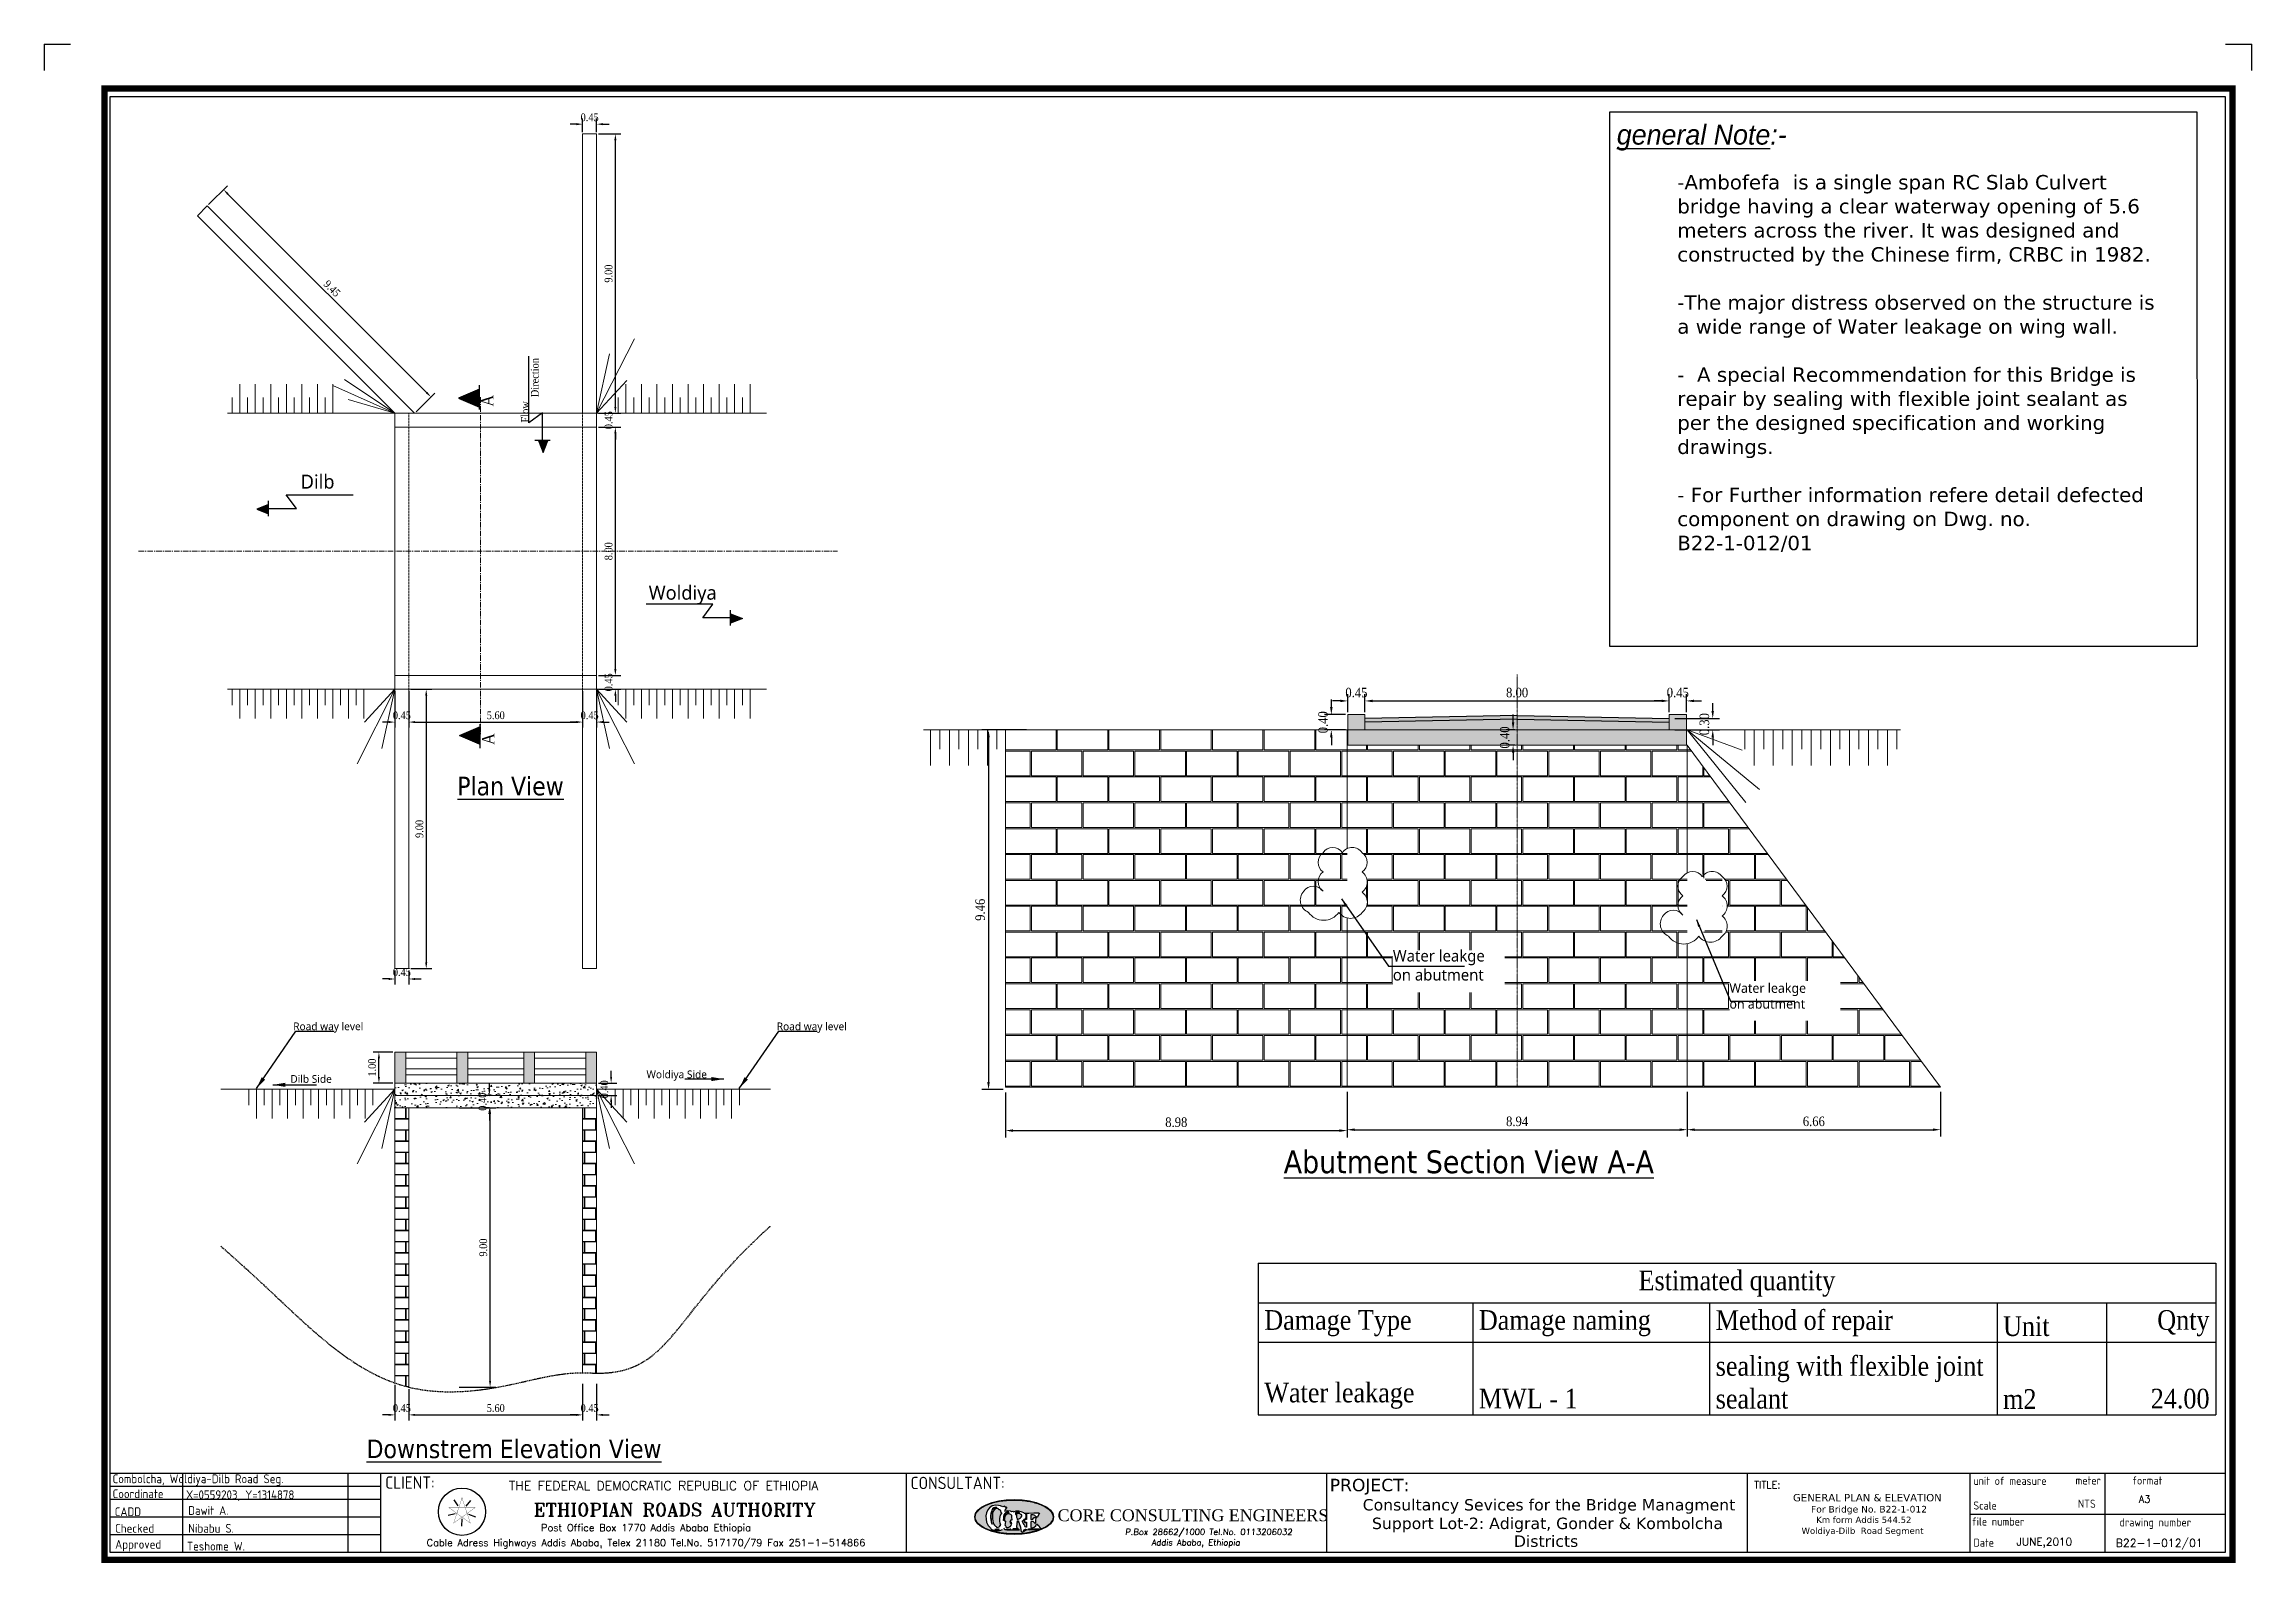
# Paper-space layout 'Layout1' of a CAD drawing. Header units: inches, sheet in millimetres. Extents: x 18 to 858, y 1 to 579.
# The model-space entities are those that its viewports show. They can reach past a viewport. Long polylines and large blocks are cut down to what shows.
import ezdxf
from ezdxf.enums import TextEntityAlignment as Align

# ---------------------------------------------------------------- set-up
doc = ezdxf.new("R2010")
doc.units = ezdxf.units.IN
doc.header["$MEASUREMENT"] = 0
doc.linetypes.add('CENTER', pattern=[2, 1.25, -0.25, 0.25, -0.25])
doc.linetypes.add('HIDDEN', pattern=[0.375, 0.25, -0.125])
for name, color, linetype in [('21', 7, 'Continuous'), ('ATTR', 45, 'Continuous'), ('BOARD-M', 7, 'Continuous'), ('BORD', 211, 'Continuous'), ('C-LOGO', 7, 'Continuous'), ('DIM', 1, 'Continuous'), ('Direction', 6, 'Continuous'), ('ERA_LOGO', 30, 'Continuous'), ('Ground', 3, 'Continuous'), ('Hatch', 8, 'Continuous'), ('LINES', 1, 'Continuous'), ('MARK', 9, 'Continuous'), ('SUBSTR', 6, 'Continuous'), ('TEXT1', 7, 'Continuous'), ('TEXT2', 7, 'Continuous'), ('TEXTS', 7, 'Continuous'), ('Vp', 7, 'Continuous')]:
    doc.layers.add(name, color=color, linetype=linetype)
for name, color, linetype, lineweight in [('Base', 7, 'Continuous', 0), ('center line', 251, 'CENTER', 0), ('Damage', 6, 'Continuous', 15), ('dima', 7, 'Continuous', 0), ('hach', 251, 'Continuous', 0), ('hand wall', 5, 'Continuous', 9), ('text', 1, 'Continuous', 0), ('wall', 4, 'Continuous', 13)]:
    doc.layers.add(name, color=color, linetype=linetype, lineweight=lineweight)
doc.layers.get('Vp').off()
doc.styles.add('15', font='romans.shx', dxfattribs={"height": 1.55})
doc.styles.add('25', font='ROMANS', dxfattribs={"height": 2.25})
doc.styles.add('30', font='ROMANT.SHX', dxfattribs={"height": 4})
doc.styles.add('65', font='COMPLEX.SHX', dxfattribs={"oblique": 5, "height": 2.25})
doc.styles.add('BETTY', font='verdana.TTF', dxfattribs={"height": 0.18})
doc.styles.add('ISO', font='ISO.SHX', dxfattribs={"height": 5})
doc.styles.add('ROMANT', font='romant.shx')
doc.styles.add('SIMPLEX', font='simplex.shx', dxfattribs={"height": 0.5})
doc.styles.get("Standard").update_dxf_attribs({"font": 'GARA.TTF'})
doc.dimstyles.get("Standard").update_dxf_attribs({"dimtxt": 0.25, "dimasz": 0.2, "dimexe": 0.18, "dimexo": 0.0625, "dimgap": 0.09, "dimtad": 1, "dimzin": 0, "dimdsep": 46, "dimtxsty": 'Standard', "dimcen": 0.09, "dimclrd": 253, "dimclre": 21, "dimadec": 0, "dimazin": 0, "dimtfac": 1, "dimtix": 1, "dimtofl": 0, "dimtmove": 0, "dimatfit": 3, "dimfxl": 1, "dimfxlon": 1, "dimtolj": 1, "dimtzin": 0, "dimarcsym": 0})

psp = doc.layouts.get("Layout1")

# ---------------------------------------------------------------- texts
at = {"layer": 'ATTR', "color": 0, "style": 'SIMPLEX'}
psp.add_attdef('JUNE,2010', (768.72, 7.3), 'ent_date', height=2.916, dxfattribs=at)
at = {"layer": 'Base', "style": 'SIMPLEX'}
psp.add_text('A3', height=2.75, dxfattribs=at).set_placement((815.16, 23.61))
psp.add_attdef('B22-1-012/01', (806.42, 6.78), 'ent_dwgno', height=3.025, dxfattribs=at)
at = {"layer": 'C-LOGO', "color": 7, "style": '65', "oblique": 5}
for s, p in [(' P.Box 28662/1000 Tel.No. 0113206032', (460.51, 12.33)), ('Addis Ababa, Ethiopia', (456.4, 8.16))]:
    psp.add_text(s, height=2.3157, dxfattribs=at).set_placement(p, align=Align.MIDDLE)
at = {"layer": 'text', "color": 7, "insert": (403.82, 21.08), "char_height": 4.5122, "width": 166.6527, "attachment_point": 1}
psp.add_mtext('{\\fBook Antiqua|b0|i0|c0|p18;\\C0;CORE CONSULTING ENGINEERS}', dxfattribs=at)
at = {"layer": 'TEXT1', "style": 'ISO'}
for s, height, p in [('Combolcha, Woldiya-Dilb Road Seg.', 3.3354, (44.23, 32.7)), ('CLIENT:', 4.709, (147.95, 31.27)), ('Coordinate', 3.335, (44.23, 27.01)), ('X=0559203, Y=1314878', 3.3354, (72.19, 26.64)), ('CONSULTANT:', 4.7085, (347.85, 31.12)), ('CADD', 3.335, (45.06, 20.17)), ('Dawit A.', 3.335, (73.01, 20.64)), ('Approved', 3.335, (45.21, 7.77)), ('Checked', 3.335, (45.21, 13.85)), ('Teshome W.', 3.335, (72.53, 7.07)), ('Nibabu S.', 3.335, (73.01, 13.85))]:
    psp.add_text(s, height=height, rotation=359.99979, dxfattribs=at).set_placement(p, align=Align.MIDDLE_LEFT)
for s, height, p in [('meter', 3.097, (791.08, 30.52)), ('format', 3.097, (812.72, 30.51)), ('unit of measure', 3.0968, (752.25, 30.37)), ('file number', 3.0968, (751.71, 14.89)), ('Scale', 3.097, (752.25, 20.98)), ('NTS', 3.097, (792.04, 21.67)), ('drawing number', 3.0968, (807.85, 14.58)), ('Date', 3.097, (752.3, 6.87))]:
    psp.add_text(s, height=height, rotation=359.99979, dxfattribs=at).set_placement(p)
at = {"layer": 'TEXT1', "color": 7, "style": '30'}
psp.add_text('TITLE:', height=2.712, rotation=359.99979, dxfattribs=at).set_placement((668.83, 30.42), align=Align.MIDDLE_LEFT)
at = {"layer": 'TEXT2'}
for s, height, style, p in [('THE FEDERAL DEMOCRATIC REPUBLIC OF ETHIOPIA', 3.5, '25', (253.91, 30.09)), ('ETHIOPIAN ROADS AUTHORITY', 5, '30', (258.14, 20.94)), ('Cable Adress Highways Addis Ababa, Telex 21180 Tel.No. 517170/79 Fax 251-1-514866', 2.7, '15', (247.2, 8.23)), ('Post Office Box 1770 Addis Ababa Ethiopia', 2.7, '15', (247.2, 13.76))]:
    psp.add_text(s, height=height, dxfattribs=dict(at, style=style)).set_placement(p, align=Align.MIDDLE)
at = {"layer": 'TEXT2', "style": 'BETTY'}
psp.add_text('PROJECT:', height=4.737, rotation=359.99979, dxfattribs=at).set_placement((507.38, 30.34), align=Align.MIDDLE_LEFT)
for s, height, p in [('GENERAL PLAN & ELEVATION', 2.8122, (683.61, 24.12)), ('Consultancy Sevices for the Bridge Managment', 4.3423, (519.9, 20.64)), ('Support Lot-2: Adigrat, Gonder & Kombolcha', 4.3423, (523.42, 13.58)), ('For Bridge No. B22-1-012', 2.531, (690.46, 19.87)), ('Districts', 4.342, (577.42, 6.8)), ('Woldiya-Dilb  Road Segment', 2.3623, (686.87, 11.73))]:
    psp.add_text(s, height=height, rotation=359.99979, dxfattribs=at).set_placement(p)
at = {"layer": 'TEXT2', "color": 1, "style": 'BETTY'}
psp.add_text('Km form Addis 544.52', height=2.3623, rotation=359.99979, dxfattribs=at).set_placement((692.44, 15.92))

msp = doc.modelspace()

# ---------------------------------------------------------------- texts
at = {"char_height": 0.18}
for s, insert, width, attachment_point in [('Estimated quantity', (-51.276, 53.652), 8.64815, 8), ('Damage Type', (-55.6, 53.29), 1.85185, 7), ('Damage naming', (-53.637, 53.29), 2.05556, 7), ('Method of repair', (-51.47, 53.29), 2.51852, 7), ('Qnty', (-46.952, 53.29), 0.88889, 9), ('Unit', (-48.841, 53.29), 0.88889, 7), ('sealing with flexible joint sealant ', (-51.47, 52.626), 2.51852, 7), ('Water leakage', (-55.6, 52.626), 1.85185, 7), ('MWL - 1', (-53.637, 52.626), 2.05556, 7), ('m2', (-48.841, 52.626), 0.88889, 7), ('24.00', (-46.952, 52.626), 0.88889, 9)]:
    msp.add_mtext(s, dxfattribs=dict(at, insert=insert, width=width, attachment_point=attachment_point))
at = {"layer": 'hach', "char_height": 0.4, "width": 0.99135, "attachment_point": 1, "rotation": 90}
for insert in [(43.238, 56.894), (43.27, 45.989)]:
    msp.add_mtext('{\\C2;A}', dxfattribs=dict(at, insert=insert))
at = {"layer": 'text', "char_height": 0.2515, "width": 5.1366, "attachment_point": 1, "rotation": 90}
for s, insert in [('Direction', (44.843, 57.199)), ('Flow ', (44.528, 56.383))]:
    msp.add_mtext(s, dxfattribs=dict(at, insert=insert))
at = {"layer": 'text', "attachment_point": 1}
for s, insert, char_height, width in [('{\\fSegoe UI|b0|i0|c0|p34;Water leakge on abutment}', (150.463, 56.125), 0.3, 2.65441), ('{\\fSegoe UI|b0|i0|c0|p34;Water leakge on abutment}', (159.313, 55.251), 0.25, 2.24426), ('{\\fSegoe UI|b0|i0|c0|p34;Dilb}', (37.425, 54.701), 0.45, 5.1366), ('{\\fSegoe UI|b0|i0|c0|p34;Woldiya}', (48.639, 51.122), 0.45, 5.1366), ('{\\fSegoe UI|b0|i0|c0|p34;Road way level}', (37.186, 37.045), 0.25, 5.1366), ('{\\fSegoe UI|b0|i0|c0|p34;Road way level}', (52.766, 37.044), 0.25, 5.1366), ('{\\fSegoe UI|b0|i0|c0|p34;Dilb Side}', (37.091, 35.349), 0.25, 5.1366), ('{\\fSegoe UI|b0|i0|c0|p34;Woldiya Side}', (48.568, 35.497), 0.25, 5.1366)]:
    msp.add_mtext(s, dxfattribs=dict(at, insert=insert, char_height=char_height, width=width))
at = {"layer": 'TEXT2', "insert": (-69.379, 53.946), "char_height": 0.18, "width": 6.06611, "attachment_point": 1, "style": 'BETTY'}
msp.add_mtext('-Ambofefa  is a single span RC Slab Culvert bridge having a clear waterway opening of 5.6 meters across the river. It was designed and constructed by the Chinese firm, CRBC in 1982. \\P\\P-The major distress observed on the structure is a wide range of Water leakage on wing wall.\\P\\P-  A special Recommendation for this Bridge is repair by sealing with flexible joint sealant as per the designed specification and working drawings.\\P\\P- For Further information refere detail defected component on drawing on Dwg. no. B22-1-012/01', dxfattribs=at)
at = {"layer": 'TEXT2', "char_height": 0.6, "attachment_point": 1}
for s, insert, width in [('{\\fTahoma|b0|i0|c0|p34;\\LAbutment Section View A-A}', (147.593, 50.857), 10.53104), ('{\\fTahoma|b0|i0|c0|p34;\\LPlan View}', (42.473, 44.965), 6.00229), ('{\\fTahoma|b0|i0|c0|p34;\\LDownstrem Elevation View}', (39.549, 23.602), 10.0919)]:
    msp.add_mtext(s, dxfattribs=dict(at, insert=insert, width=width))
at = {"layer": 'TEXTS', "insert": (-70.133, 54.575), "char_height": 0.25, "width": 7.90321, "attachment_point": 1, "style": 'ROMANT'}
msp.add_mtext('{\\fAlgerian|b0|i1|c0|p82;\\Lgeneral Note\\l:-}', dxfattribs=at)

# ---------------------------------------------------------------- blocks, each defined once
blk = doc.blocks.new('A$C162A0B75')
at = {"layer": 'BOARD-M'}
h = blk.add_hatch(color=256, dxfattribs=at)
edge = h.paths.add_edge_path()
edge.add_spline(control_points=[(13.67, -8.08), (14, -7.94), (14.3, -7.79), (15.09, -7.33), (15.48, -6.98), (15.96, -6.26), (16.05, -5.88), (15.92, -5.15), (15.71, -4.78), (14.99, -4.09), (14.49, -3.77), (13.25, -3.22), (12.52, -3), (10.92, -2.68), (10.05, -2.58), (8.3, -2.53), (7.41, -2.57), (5.72, -2.79), (4.93, -2.97), (3.53, -3.43), (2.92, -3.72), (1.99, -4.37), (1.66, -4.73), (1.38, -5.31), (1.33, -5.53), (1.33, -5.74), (1.33, -6.11), (1.48, -6.48), (2.08, -7.19), (2.53, -7.53), (3.67, -8.11), (4.36, -8.36), (5.9, -8.73), (6.75, -8.85), (8.49, -8.96), (9.39, -8.95), (11.1, -8.78), (11.93, -8.63), (12.89, -8.36), (13.11, -8.29), (13.33, -8.21)], knot_values=[2.317063, 2.317063, 2.317063, 2.317063, 2.500513, 2.500513, 2.85773, 2.85773, 3.214946, 3.214946, 3.572162, 3.572162, 3.929378, 3.929378, 4.286594, 4.286594, 4.643811, 4.643811, 5.001027, 5.001027, 5.358243, 5.358243, 5.715459, 5.715459, 6.072675, 6.072675, 6.283185, 6.283185, 6.283185, 6.640402, 6.640402, 6.997618, 6.997618, 7.354834, 7.354834, 7.71205, 7.71205, 8.069266, 8.069266, 8.426482, 8.426482, 8.537797, 8.537797, 8.537797, 8.537797], degree=3, periodic=0)
edge.add_line((13.33, -8.21), (13.19, -8.19))
edge.add_line((13.19, -8.19), (12.82, -8.19))
edge.add_line((12.82, -8.19), (11.56, -8.22))
edge.add_line((11.56, -8.22), (11.07, -8.19))
edge.add_line((11.07, -8.19), (10.26, -8.59))
edge.add_line((10.26, -8.59), (10.1, -8.6))
edge.add_line((10.1, -8.6), (10.07, -8.52))
edge.add_line((10.07, -8.52), (10.03, -8.46))
edge.add_line((10.03, -8.46), (9.97, -8.16))
edge.add_line((9.97, -8.16), (9.91, -7.71))
edge.add_line((9.91, -7.71), (9.69, -7.05))
edge.add_line((9.69, -7.05), (9.59, -6.74))
edge.add_line((9.59, -6.74), (9.53, -6.71))
edge.add_line((9.53, -6.71), (9.33, -6.76))
edge.add_line((9.33, -6.76), (9.24, -6.75))
edge.add_line((9.24, -6.75), (9.18, -6.76))
edge.add_line((9.18, -6.76), (9.17, -6.97))
edge.add_line((9.17, -6.97), (9.14, -7.63))
edge.add_line((9.14, -7.63), (9.15, -7.69))
edge.add_line((9.15, -7.69), (9.63, -8.15))
edge.add_line((9.63, -8.15), (9.63, -8.22))
edge.add_line((9.63, -8.22), (9.22, -8.23))
edge.add_line((9.22, -8.23), (8.68, -8.2))
edge.add_line((8.68, -8.2), (8.12, -8.24))
edge.add_line((8.12, -8.24), (7.85, -8.25))
edge.add_line((7.85, -8.25), (7.63, -8.25))
edge.add_line((7.63, -8.25), (7.38, -8.24))
edge.add_line((7.38, -8.24), (7.17, -8.17))
edge.add_line((7.17, -8.17), (6.99, -8.13))
edge.add_line((6.99, -8.13), (6.82, -7.99))
edge.add_line((6.82, -7.99), (6.77, -7.9))
edge.add_line((6.77, -7.9), (6.7, -7.83))
edge.add_line((6.7, -7.83), (6.45, -8.08))
edge.add_line((6.45, -8.08), (5.99, -8.29))
edge.add_line((5.99, -8.29), (5.48, -8.34))
edge.add_line((5.48, -8.34), (5.01, -8.31))
edge.add_line((5.01, -8.31), (4.75, -8.22))
edge.add_line((4.75, -8.22), (4.37, -8.03))
edge.add_line((4.37, -8.03), (4.19, -7.8))
edge.add_line((4.19, -7.8), (3.76, -7.37))
edge.add_line((3.76, -7.37), (3.47, -6.73))
edge.add_line((3.47, -6.73), (3.37, -6.18))
edge.add_line((3.37, -6.18), (3.36, -5.55))
edge.add_line((3.36, -5.55), (3.49, -4.93))
edge.add_line((3.49, -4.93), (3.72, -4.38))
edge.add_line((3.72, -4.38), (4.02, -3.99))
edge.add_line((4.02, -3.99), (4.54, -3.64))
edge.add_line((4.54, -3.64), (5.2, -3.5))
edge.add_line((5.2, -3.5), (5.71, -3.55))
edge.add_line((5.71, -3.55), (6.08, -3.65))
edge.add_line((6.08, -3.65), (6.54, -3.81))
edge.add_line((6.54, -3.81), (6.94, -3.73))
edge.add_line((6.94, -3.73), (6.95, -3.87))
edge.add_line((6.95, -3.87), (7.08, -3.81))
edge.add_line((7.08, -3.81), (7.23, -3.89))
edge.add_line((7.23, -3.89), (7.21, -4.01))
edge.add_line((7.21, -4.01), (6.99, -4.31))
edge.add_line((6.99, -4.31), (6.9, -4.55))
edge.add_line((6.9, -4.55), (6.86, -4.63))
edge.add_line((6.86, -4.63), (7.15, -4.55))
edge.add_line((7.15, -4.55), (7.45, -4.51))
edge.add_line((7.45, -4.51), (7.9, -4.56))
edge.add_line((7.9, -4.56), (8.17, -4.68))
edge.add_line((8.17, -4.68), (8.25, -4.75))
edge.add_line((8.25, -4.75), (8.25, -4.68))
edge.add_line((8.25, -4.68), (8.41, -4.67))
edge.add_line((8.41, -4.67), (8.49, -4.71))
edge.add_line((8.49, -4.71), (8.5, -4.75))
edge.add_line((8.5, -4.75), (8.74, -4.71))
edge.add_line((8.74, -4.71), (9.08, -4.6))
edge.add_line((9.08, -4.6), (9.5, -4.58))
edge.add_line((9.5, -4.58), (9.92, -4.68))
edge.add_line((9.92, -4.68), (10.14, -4.75))
edge.add_line((10.14, -4.75), (10.45, -4.92))
edge.add_line((10.45, -4.92), (10.59, -5.01))
edge.add_line((10.59, -5.01), (11.41, -4.99))
edge.add_line((11.41, -4.99), (12.4, -4.95))
edge.add_line((12.4, -4.95), (13, -4.95))
edge.add_line((13, -4.95), (13.27, -4.95))
edge.add_line((13.27, -4.95), (13.32, -4.96))
edge.add_line((13.32, -4.96), (13.34, -5.02))
edge.add_line((13.34, -5.02), (13.44, -5.01))
edge.add_line((13.44, -5.01), (12.98, -5.82))
edge.add_line((12.98, -5.82), (12.83, -5.72))
edge.add_line((12.83, -5.72), (12.66, -5.57))
edge.add_line((12.66, -5.57), (12.55, -5.47))
edge.add_line((12.55, -5.47), (12.42, -5.37))
edge.add_line((12.42, -5.37), (12.24, -5.32))
edge.add_line((12.24, -5.32), (12.11, -5.33))
edge.add_line((12.11, -5.33), (11.91, -5.33))
edge.add_line((11.91, -5.33), (11.84, -5.33))
edge.add_line((11.84, -5.33), (11.82, -6.23))
edge.add_line((11.82, -6.23), (12.16, -6.21))
edge.add_line((12.16, -6.21), (12.4, -5.9))
edge.add_line((12.4, -5.9), (12.47, -5.81))
edge.add_line((12.47, -5.81), (12.73, -5.86))
edge.add_line((12.73, -5.86), (12.72, -6.49))
edge.add_line((12.72, -6.49), (12.72, -6.9))
edge.add_line((12.72, -6.9), (12.6, -6.96))
edge.add_line((12.6, -6.96), (12.25, -6.62))
edge.add_line((12.25, -6.62), (11.82, -6.64))
edge.add_line((11.82, -6.64), (11.81, -7.64))
edge.add_line((11.81, -7.64), (11.83, -7.73))
edge.add_line((11.83, -7.73), (12.05, -7.77))
edge.add_line((12.05, -7.77), (12.46, -7.67))
edge.add_line((12.46, -7.67), (12.73, -7.41))
edge.add_line((12.73, -7.41), (12.83, -7.19))
edge.add_line((12.83, -7.19), (12.9, -7.09))
edge.add_line((12.9, -7.09), (13.03, -7.11))
edge.add_line((13.03, -7.11), (13.05, -7.16))
edge.add_line((13.05, -7.16), (13.04, -7.26))
edge.add_line((13.04, -7.26), (13.15, -7.26))
edge.add_line((13.15, -7.26), (13.21, -7.21))
edge.add_line((13.21, -7.21), (13.31, -7.46))
edge.add_line((13.31, -7.46), (13.52, -7.69))
edge.add_line((13.52, -7.69), (13.68, -7.88))
edge.add_line((13.68, -7.88), (13.72, -7.98))
edge.add_line((13.72, -7.98), (13.67, -8.08))
h.paths.add_polyline_path([(5.22, -4.02), (5.32, -4), (5.34, -3.93), (5.32, -3.9), (5.06, -3.92), (4.83, -4.01), (4.61, -4.21), (4.48, -4.45), (4.38, -4.72), (4.25, -5.09), (4.22, -5.46), (4.21, -5.91), (4.25, -6.26), (4.32, -6.63), (4.46, -7), (4.54, -7.12), (4.57, -7.06), (4.49, -6.85), (4.41, -6.59), (4.38, -6.23), (4.34, -5.8), (4.36, -5.29), (4.44, -4.88), (4.55, -4.55), (4.62, -4.34), (4.75, -4.2), (4.9, -4.08), (5.05, -4.05)], flags=17)
h.paths.add_polyline_path([(6.12, -5.4), (6.27, -5.16), (6.32, -5.06), (6.34, -5.03), (6.28, -4.97), (6.25, -5.02), (6.02, -4.39), (5.86, -4.39), (5.72, -4.28), (5.51, -4.14), (5.26, -4.14), (4.98, -4.31), (4.77, -4.58), (4.62, -5.04), (4.57, -5.42), (4.59, -6.03), (4.66, -6.55), (4.8, -7.01), (4.96, -7.25), (5.15, -7.46), (5.26, -7.55), (5.33, -7.6), (5.34, -7.66), (5.34, -7.73), (5.52, -7.73), (5.84, -7.59), (6, -7.45), (6.12, -7.3), (6.17, -7.3), (6.02, -6.89), (5.96, -6.51), (5.98, -6.04), (6.03, -5.68)], flags=17)
h.paths.add_polyline_path([(8.19, -5.84), (8.15, -5.37), (8, -5.21), (7.81, -5.12), (7.53, -5.06), (7.34, -5.12), (7.14, -5.27), (6.99, -5.57), (6.89, -6.08), (6.87, -6.47), (6.94, -6.52), (7.04, -6.5), (7.11, -6.59), (7.07, -6.98), (6.99, -7.32), (7.03, -7.35), (7.19, -7.61), (7.31, -7.76), (7.47, -7.76), (7.67, -7.72), (7.86, -7.57), (8.03, -7.36), (8.14, -7.09), (8.17, -6.93), (8.11, -6.91), (7.98, -6.93), (7.93, -6.85), (8.08, -6.81), (8.09, -6.74), (8.02, -6.68), (7.89, -6.74), (7.86, -6.69), (7.92, -6.55), (7.98, -6.42), (7.98, -6.34), (8.08, -6.34), (8.23, -6.33), (8.22, -6.21)], flags=17)
h.paths.add_polyline_path([(7.08, -5.04), (7.25, -4.96), (7.36, -4.95), (7.5, -4.94), (7.64, -4.95), (7.73, -4.96), (7.7, -4.89), (7.66, -4.86), (7.48, -4.86), (7.32, -4.85), (7.07, -4.94), (6.92, -5.06), (6.75, -5.33), (6.68, -5.64), (6.64, -5.86), (6.64, -6.05), (6.63, -6.26), (6.65, -6.37), (6.69, -6.33), (6.7, -6.25), (6.71, -6.09), (6.74, -5.82), (6.77, -5.61), (6.84, -5.34), (6.94, -5.18)], flags=17)
h.paths.add_polyline_path([(5.72, -8.13), (5.82, -8.09), (5.87, -8.09), (5.87, -8.06), (5.85, -8.04), (5.78, -8.04), (5.72, -8.04), (5.68, -8.07), (5.65, -8.09), (5.58, -8.1), (5.52, -8.09), (5.43, -8.1), (5.34, -8.1), (5.27, -8.1), (5.23, -8.1), (5.15, -8.09), (5.1, -8.09), (5.04, -8.09), (5.03, -8.14), (5.07, -8.14), (5.21, -8.14), (5.28, -8.15), (5.39, -8.15), (5.49, -8.16), (5.55, -8.16), (5.62, -8.15)], flags=17)
h.paths.add_polyline_path([(9.22, -8.01), (9.15, -7.96), (9.03, -7.96), (8.88, -7.97), (8.69, -7.98), (8.57, -7.98), (8.5, -7.98), (8.45, -8.03), (8.4, -8.06), (8.41, -8.1), (8.5, -8.09), (8.68, -8.09), (8.89, -8.09), (9.07, -8.1), (9.18, -8.11), (9.25, -8.1)], flags=17)
h.paths.add_polyline_path([(7.76, -8.09), (7.87, -8.08), (7.92, -8.07), (7.99, -8.02), (8.04, -8), (8, -7.98), (7.98, -7.98), (7.95, -7.99), (7.9, -8.01), (7.85, -8.02), (7.76, -8.04), (7.64, -8.05), (7.51, -8.05), (7.41, -8.04), (7.32, -8.06), (7.24, -8.04), (7.19, -8.06), (7.19, -8.07), (7.22, -8.09), (7.31, -8.09), (7.37, -8.11), (7.47, -8.11), (7.54, -8.11), (7.56, -8.11), (7.59, -8.11), (7.66, -8.11)], flags=17)
h.paths.add_polyline_path([(9.48, -6.49), (9.43, -6.5), (9.38, -6.5), (9.31, -6.5), (9.24, -6.5), (9.21, -6.54), (9.2, -6.59), (9.23, -6.61), (9.25, -6.59), (9.27, -6.56), (9.31, -6.54), (9.37, -6.54), (9.43, -6.54), (9.47, -6.54)], flags=17)
h.paths.add_polyline_path([(10.1, -5.57), (10.1, -5.36), (10.02, -5.27), (9.92, -5.27), (9.84, -5.22), (9.76, -5.15), (9.66, -5.08), (9.52, -5.08), (9.42, -5.11), (9.28, -5.11), (9.17, -5.11), (9.13, -5.15), (9.13, -5.32), (9.13, -5.53), (9.14, -5.76), (9.15, -5.92), (9.21, -6.01), (9.21, -6.13), (9.21, -6.21), (9.41, -6.18), (9.69, -6.05), (9.86, -5.91), (10, -5.77)], flags=17)
h.paths.add_polyline_path([(9.64, -4.89), (9.49, -4.88), (9.33, -4.88), (9.19, -4.88), (9.05, -4.91), (8.98, -4.92), (8.93, -4.96), (8.93, -5.11), (8.92, -5.22), (8.93, -5.28), (8.98, -5.25), (8.98, -5.16), (8.98, -5.04), (9.01, -4.98), (9.14, -4.95), (9.3, -4.95), (9.46, -4.95), (9.56, -4.96), (9.65, -4.99), (9.68, -5), (9.7, -4.94)], flags=17)
h.paths.add_polyline_path([(11, -6.75), (10.98, -6.71), (10.93, -6.73), (10.86, -6.75), (10.75, -6.79), (10.66, -6.79), (10.65, -6.71), (10.68, -6.66), (10.68, -6.62), (10.63, -6.63), (10.59, -6.66), (10.55, -6.64), (10.53, -6.54), (10.54, -6.47), (10.58, -6.44), (10.65, -6.35), (10.78, -6.27), (10.86, -6.22), (10.94, -6.23), (11.01, -6.23), (11.02, -6.19), (11.02, -5.56), (11.01, -5.24), (10.98, -5.22), (10.92, -5.19), (10.85, -5.18), (10.83, -5.21), (10.85, -5.26), (10.89, -5.31), (10.93, -5.39), (10.93, -5.6), (10.91, -5.8), (10.85, -5.96), (10.75, -6.07), (10.64, -6.18), (10.5, -6.31), (10.35, -6.42), (10.25, -6.44), (10.24, -6.49), (10.24, -6.55), (10.24, -6.63), (10.28, -6.74), (10.38, -6.91), (10.53, -7.14), (10.71, -7.41), (10.83, -7.57), (10.96, -7.66), (11.01, -7.66)], flags=17)
h.paths.add_polyline_path([(10.75, -8.13), (10.89, -8.09), (10.87, -8.05), (10.84, -8.05), (10.77, -8.07), (10.67, -8.11), (10.57, -8.15), (10.51, -8.2), (10.42, -8.25), (10.36, -8.29), (10.4, -8.31), (10.46, -8.29), (10.52, -8.24), (10.6, -8.19), (10.7, -8.16)], flags=17)
h.paths.add_polyline_path([(13.42, -7.98), (13.27, -7.98), (12.98, -7.99), (12.62, -7.99), (12.31, -7.97), (12, -7.98), (11.61, -7.98), (11.39, -7.99), (11.38, -8.03), (11.4, -8.06), (11.62, -8.04), (12, -8.05), (12.28, -8.04), (12.57, -8.04), (12.86, -8.04), (13.16, -8.04), (13.32, -8.04), (13.43, -8.04)], flags=17)
for points in [[(6.94, -3.73), (6.54, -3.81), (6.08, -3.65), (5.71, -3.55), (5.2, -3.5), (4.54, -3.64), (4.02, -3.99), (3.72, -4.38), (3.49, -4.93), (3.36, -5.55), (3.37, -6.18), (3.47, -6.73), (3.76, -7.37), (4.19, -7.8), (4.37, -8.03), (4.75, -8.22), (5.01, -8.31), (5.48, -8.34), (5.99, -8.29), (6.45, -8.08)], [(6.02, -4.39), (5.86, -4.39), (5.72, -4.28), (5.51, -4.14), (5.26, -4.14), (4.98, -4.31), (4.77, -4.58), (4.62, -5.04), (4.57, -5.42), (4.59, -6.03), (4.66, -6.55), (4.8, -7.01), (4.96, -7.25), (5.15, -7.46), (5.26, -7.55), (5.33, -7.6), (5.34, -7.66), (5.34, -7.73), (5.52, -7.73), (5.84, -7.59), (6, -7.45), (6.12, -7.3), (6.17, -7.3), (6.02, -6.89), (5.96, -6.51), (5.98, -6.04), (6.03, -5.68), (6.12, -5.4), (6.27, -5.16), (6.32, -5.06), (6.34, -5.03), (6.28, -4.97)], [(6.94, -3.73), (6.95, -3.87), (7.08, -3.81), (7.23, -3.89), (7.21, -4.01), (6.99, -4.31), (6.9, -4.55), (6.86, -4.63), (7.15, -4.55), (7.45, -4.51), (7.9, -4.56), (8.17, -4.68), (8.25, -4.75), (8.25, -4.68), (8.41, -4.67), (8.49, -4.71), (8.5, -4.75), (8.74, -4.71), (9.08, -4.6), (9.5, -4.58), (9.92, -4.68), (10.14, -4.75), (10.45, -4.92), (10.59, -5.01), (11.41, -4.99), (12.4, -4.95), (13, -4.95), (13.27, -4.95), (13.32, -4.96), (13.34, -5.02), (13.44, -5.01), (12.98, -5.82), (12.83, -5.72), (12.66, -5.57), (12.55, -5.47), (12.42, -5.37), (12.24, -5.32), (12.11, -5.33), (11.91, -5.33), (11.84, -5.33), (11.82, -6.23), (12.16, -6.21), (12.4, -5.9), (12.47, -5.81), (12.73, -5.86), (12.72, -6.49), (12.72, -6.9), (12.6, -6.96), (12.25, -6.62), (11.82, -6.64), (11.81, -7.64), (11.83, -7.73), (12.05, -7.77), (12.46, -7.67), (12.73, -7.41), (12.83, -7.19), (12.9, -7.09), (13.03, -7.11), (13.05, -7.16), (13.04, -7.26), (13.15, -7.26), (13.21, -7.21), (13.31, -7.46), (13.52, -7.69), (13.68, -7.88), (13.67, -8.08), (13.53, -8.14), (13.33, -8.19), (12.82, -8.19), (11.56, -8.22), (11.07, -8.19), (10.26, -8.59), (10.1, -8.6), (10.07, -8.52), (10.03, -8.46), (9.97, -8.16), (9.91, -7.71), (9.69, -7.05), (9.59, -6.74), (9.53, -6.71), (9.33, -6.76), (9.24, -6.75), (9.18, -6.76), (9.17, -6.97), (9.14, -7.63), (9.15, -7.69), (9.63, -8.15), (9.63, -8.22), (9.22, -8.23), (8.68, -8.2), (8.12, -8.24), (7.85, -8.25), (7.63, -8.25), (7.38, -8.24), (7.17, -8.17), (6.99, -8.13), (6.82, -7.99), (6.77, -7.9), (6.7, -7.83), (6.7, -7.83)], [(6.02, -4.39), (6.25, -5.02), (6.28, -4.97)]]:
    blk.add_lwpolyline(points, dxfattribs=at)
for points in [[(5.32, -4), (5.34, -3.93), (5.32, -3.9), (5.06, -3.92), (4.83, -4.01), (4.61, -4.21), (4.48, -4.45), (4.38, -4.72), (4.25, -5.09), (4.22, -5.46), (4.21, -5.91), (4.25, -6.26), (4.32, -6.63), (4.46, -7), (4.54, -7.12), (4.57, -7.06), (4.49, -6.85), (4.41, -6.59), (4.38, -6.23), (4.34, -5.8), (4.36, -5.29), (4.44, -4.88), (4.55, -4.55), (4.62, -4.34), (4.75, -4.2), (4.9, -4.08), (5.05, -4.05), (5.22, -4.02)], [(5.04, -8.09), (5.03, -8.14), (5.07, -8.14), (5.21, -8.14), (5.28, -8.15), (5.39, -8.15), (5.49, -8.16), (5.55, -8.16), (5.62, -8.15), (5.72, -8.13), (5.82, -8.09), (5.87, -8.09), (5.87, -8.06), (5.85, -8.04), (5.78, -8.04), (5.72, -8.04), (5.68, -8.07), (5.65, -8.09), (5.58, -8.1), (5.52, -8.09), (5.43, -8.1), (5.34, -8.1), (5.27, -8.1), (5.23, -8.1), (5.15, -8.09), (5.1, -8.09)], [(6.65, -6.37), (6.69, -6.33), (6.7, -6.25), (6.71, -6.09), (6.74, -5.82), (6.77, -5.61), (6.84, -5.34), (6.94, -5.18), (7.08, -5.04), (7.25, -4.96), (7.36, -4.95), (7.5, -4.94), (7.64, -4.95), (7.73, -4.96), (7.7, -4.89), (7.66, -4.86), (7.48, -4.86), (7.32, -4.85), (7.07, -4.94), (6.92, -5.06), (6.75, -5.33), (6.68, -5.64), (6.64, -5.86), (6.64, -6.05), (6.63, -6.26)], [(6.99, -7.32), (7.07, -6.98), (7.11, -6.59), (7.04, -6.5), (6.94, -6.52), (6.87, -6.47), (6.89, -6.08), (6.99, -5.57), (7.14, -5.27), (7.34, -5.12), (7.53, -5.06), (7.81, -5.12), (8, -5.21), (8.15, -5.37), (8.19, -5.84), (8.22, -6.21), (8.23, -6.33), (8.08, -6.34), (7.98, -6.34), (7.98, -6.42), (7.92, -6.55), (7.86, -6.69), (7.89, -6.74), (8.02, -6.68), (8.09, -6.74), (8.08, -6.81), (7.93, -6.85), (7.98, -6.93), (8.11, -6.91), (8.17, -6.93), (8.14, -7.09), (8.03, -7.36), (7.86, -7.57), (7.67, -7.72), (7.47, -7.76), (7.31, -7.76), (7.19, -7.61), (7.03, -7.35), (6.99, -7.32)], [(8, -7.98), (8.04, -8), (7.99, -8.02), (7.92, -8.07), (7.87, -8.08), (7.76, -8.09), (7.66, -8.11), (7.59, -8.11), (7.56, -8.11), (7.54, -8.11), (7.47, -8.11), (7.37, -8.11), (7.31, -8.09), (7.22, -8.09), (7.19, -8.07), (7.19, -8.06), (7.24, -8.04), (7.32, -8.06), (7.41, -8.04), (7.51, -8.05), (7.64, -8.05), (7.76, -8.04), (7.85, -8.02), (7.9, -8.01), (7.95, -7.99), (7.98, -7.98)], [(9.25, -8.1), (9.22, -8.01), (9.15, -7.96), (9.03, -7.96), (8.88, -7.97), (8.69, -7.98), (8.57, -7.98), (8.5, -7.98), (8.45, -8.03), (8.4, -8.06), (8.41, -8.1), (8.5, -8.09), (8.68, -8.09), (8.89, -8.09), (9.07, -8.1), (9.18, -8.11)], [(9.68, -5), (9.7, -4.94), (9.64, -4.89), (9.49, -4.88), (9.33, -4.88), (9.19, -4.88), (9.05, -4.91), (8.98, -4.92), (8.93, -4.96), (8.93, -5.11), (8.92, -5.22), (8.93, -5.28), (8.98, -5.25), (8.98, -5.16), (8.98, -5.04), (9.01, -4.98), (9.14, -4.95), (9.3, -4.95), (9.46, -4.95), (9.56, -4.96), (9.65, -4.99)], [(9.21, -6.21), (9.41, -6.18), (9.69, -6.05), (9.86, -5.91), (10, -5.77), (10.1, -5.57), (10.1, -5.36), (10.02, -5.27), (9.92, -5.27), (9.84, -5.22), (9.76, -5.15), (9.66, -5.08), (9.52, -5.08), (9.42, -5.11), (9.28, -5.11), (9.17, -5.11), (9.13, -5.15), (9.13, -5.32), (9.13, -5.53), (9.14, -5.76), (9.15, -5.92), (9.21, -6.01), (9.21, -6.13)], [(9.23, -6.61), (9.2, -6.59), (9.21, -6.54), (9.24, -6.5), (9.31, -6.5), (9.38, -6.5), (9.43, -6.5), (9.48, -6.49), (9.48, -6.49), (9.47, -6.54), (9.43, -6.54), (9.37, -6.54), (9.31, -6.54), (9.27, -6.56), (9.25, -6.59)], [(10.83, -5.21), (10.85, -5.18), (10.92, -5.19), (10.98, -5.22), (11.01, -5.24), (11.02, -5.56), (11.02, -6.19), (11.01, -6.23), (10.94, -6.23), (10.86, -6.22), (10.78, -6.27), (10.65, -6.35), (10.58, -6.44), (10.54, -6.47), (10.53, -6.54), (10.55, -6.64), (10.59, -6.66), (10.63, -6.63), (10.68, -6.62), (10.68, -6.66), (10.65, -6.71), (10.66, -6.79), (10.75, -6.79), (10.86, -6.75), (10.93, -6.73), (10.98, -6.71), (11, -6.75), (11.01, -7.66), (10.96, -7.66), (10.83, -7.57), (10.71, -7.41), (10.53, -7.14), (10.38, -6.91), (10.28, -6.74), (10.24, -6.63), (10.24, -6.55), (10.24, -6.49), (10.25, -6.44), (10.35, -6.42), (10.5, -6.31), (10.64, -6.18), (10.75, -6.07), (10.85, -5.96), (10.91, -5.8), (10.93, -5.6), (10.93, -5.39), (10.89, -5.31), (10.85, -5.26)], [(10.89, -8.09), (10.75, -8.13), (10.7, -8.16), (10.6, -8.19), (10.52, -8.24), (10.46, -8.29), (10.4, -8.31), (10.36, -8.29), (10.42, -8.25), (10.51, -8.2), (10.57, -8.15), (10.67, -8.11), (10.77, -8.07), (10.84, -8.05), (10.87, -8.05)], [(13.42, -7.98), (13.43, -8.04), (13.32, -8.04), (13.16, -8.04), (12.86, -8.04), (12.57, -8.04), (12.28, -8.04), (12, -8.05), (11.62, -8.04), (11.4, -8.06), (11.38, -8.03), (11.39, -7.99), (11.61, -7.98), (12, -7.98), (12.31, -7.97), (12.62, -7.99), (12.98, -7.99), (13.27, -7.98)]]:
    blk.add_lwpolyline(points, close=True, dxfattribs=at)
blk.add_ellipse((8.67, -5.74), major_axis=(-7.42, 0), ratio=0.442178, dxfattribs=at)
blk.add_open_spline([(1.33, -5.74), (1.33, -6.11), (1.48, -6.48), (2.08, -7.19), (2.53, -7.53), (3.67, -8.11), (4.36, -8.36), (5.9, -8.73), (6.75, -8.85), (8.49, -8.96), (9.39, -8.95), (11.1, -8.78), (11.93, -8.63), (13.4, -8.21), (14.05, -7.94), (15.09, -7.33), (15.48, -6.98), (15.96, -6.26), (16.05, -5.88), (15.92, -5.15), (15.71, -4.78), (14.99, -4.09), (14.49, -3.77), (13.25, -3.22), (12.52, -3), (10.92, -2.68), (10.05, -2.58), (8.3, -2.53), (7.41, -2.57), (5.72, -2.79), (4.93, -2.97), (3.53, -3.43), (2.92, -3.72), (1.99, -4.37), (1.66, -4.73), (1.38, -5.31), (1.33, -5.53), (1.33, -5.74)], degree=3, knots=[0, 0, 0, 0, 0.357216, 0.357216, 0.714432, 0.714432, 1.071649, 1.071649, 1.428865, 1.428865, 1.786081, 1.786081, 2.143297, 2.143297, 2.500513, 2.500513, 2.85773, 2.85773, 3.214946, 3.214946, 3.572162, 3.572162, 3.929378, 3.929378, 4.286594, 4.286594, 4.643811, 4.643811, 5.001027, 5.001027, 5.358243, 5.358243, 5.715459, 5.715459, 6.072675, 6.072675, 6.283185, 6.283185, 6.283185, 6.283185], dxfattribs=at)
blk = doc.blocks.new('*D1')
at = {"layer": 'Defpoints', "color": 0}
for p in [(140.28, 52.517), (149.26, 52.517), (149.26, 51.378)]:
    blk.add_point(p, dxfattribs=at)
at = {"layer": 'dima', "color": 21, "lineweight": -2}
for p, q in [((140.28, 52.378), (140.28, 51.198)), ((149.26, 52.378), (149.26, 51.198))]:
    blk.add_line(p, q, dxfattribs=at)
at = {"layer": 'dima', "color": 253, "lineweight": -2}
blk.add_line((140.48, 51.378), (149.06, 51.378), dxfattribs=at)
at = {"layer": 'dima', "color": 253}
for points in [[(140.48, 51.411), (140.48, 51.344), (140.28, 51.378)], [(149.06, 51.411), (149.06, 51.344), (149.26, 51.378)]]:
    blk.add_solid(points, dxfattribs=at)
at = {"layer": 'dima', "color": 0, "insert": (144.77, 51.596), "char_height": 0.25, "attachment_point": 5}
blk.add_mtext('\\A1;8.98', dxfattribs=at)
blk = doc.blocks.new('*D2')
at = {"layer": 'Defpoints', "color": 0}
for p in [(149.26, 52.517), (158.2, 52.517), (158.2, 51.401)]:
    blk.add_point(p, dxfattribs=at)
at = {"layer": 'dima', "color": 21, "lineweight": -2}
for p, q in [((149.26, 52.401), (149.26, 51.221)), ((158.2, 52.401), (158.2, 51.221))]:
    blk.add_line(p, q, dxfattribs=at)
at = {"layer": 'dima', "color": 253, "lineweight": -2}
blk.add_line((149.46, 51.401), (158, 51.401), dxfattribs=at)
at = {"layer": 'dima', "color": 253}
for points in [[(149.46, 51.435), (149.46, 51.368), (149.26, 51.401)], [(158, 51.435), (158, 51.368), (158.2, 51.401)]]:
    blk.add_solid(points, dxfattribs=at)
at = {"layer": 'dima', "color": 0, "insert": (153.73, 51.619), "char_height": 0.25, "attachment_point": 5}
blk.add_mtext('\\A1;8.94', dxfattribs=at)
blk = doc.blocks.new('*D3')
at = {"layer": 'Defpoints', "color": 0}
for p in [(158.2, 52.517), (164.862, 52.517), (164.862, 51.401)]:
    blk.add_point(p, dxfattribs=at)
at = {"layer": 'dima', "color": 21, "lineweight": -2}
for p, q in [((158.2, 52.401), (158.2, 51.221)), ((164.862, 52.401), (164.862, 51.221))]:
    blk.add_line(p, q, dxfattribs=at)
at = {"layer": 'dima', "color": 253, "lineweight": -2}
blk.add_line((158.4, 51.401), (164.662, 51.401), dxfattribs=at)
at = {"layer": 'dima', "color": 253}
for points in [[(158.4, 51.435), (158.4, 51.368), (158.2, 51.401)], [(164.662, 51.435), (164.662, 51.368), (164.862, 51.401)]]:
    blk.add_solid(points, dxfattribs=at)
at = {"layer": 'dima', "color": 0, "insert": (161.531, 51.619), "char_height": 0.25, "attachment_point": 5}
blk.add_mtext('\\A1;6.66', dxfattribs=at)
blk = doc.blocks.new('*D4')
at = {"layer": 'Defpoints', "color": 0}
for p in [(149.73, 62.678), (149.28, 62.317), (149.73, 62.317)]:
    blk.add_point(p, dxfattribs=at)
at = {"layer": 'dima', "color": 21, "lineweight": -2}
for p, q in [((149.28, 62.38), (149.28, 62.858)), ((149.73, 62.38), (149.73, 62.858))]:
    blk.add_line(p, q, dxfattribs=at)
at = {"layer": 'dima', "color": 253, "lineweight": -2}
for p, q in [((149.08, 62.678), (148.88, 62.678)), ((149.93, 62.678), (150.13, 62.678))]:
    blk.add_line(p, q, dxfattribs=at)
at = {"layer": 'dima', "color": 253}
for points in [[(149.08, 62.711), (149.08, 62.645), (149.28, 62.678)], [(149.93, 62.711), (149.93, 62.645), (149.73, 62.678)]]:
    blk.add_solid(points, dxfattribs=at)
at = {"layer": 'dima', "color": 0, "insert": (149.505, 62.896), "char_height": 0.25, "attachment_point": 5}
blk.add_mtext('\\A1;0.45', dxfattribs=at)
blk = doc.blocks.new('*D5')
at = {"layer": 'Defpoints', "color": 0}
for p in [(157.73, 62.678), (149.73, 62.317), (157.73, 62.317)]:
    blk.add_point(p, dxfattribs=at)
at = {"layer": 'dima', "color": 21, "lineweight": -2}
for p, q in [((149.73, 62.38), (149.73, 62.858)), ((157.73, 62.38), (157.73, 62.858))]:
    blk.add_line(p, q, dxfattribs=at)
at = {"layer": 'dima', "color": 253, "lineweight": -2}
blk.add_line((149.93, 62.678), (157.53, 62.678), dxfattribs=at)
at = {"layer": 'dima', "color": 253}
for points in [[(149.93, 62.711), (149.93, 62.645), (149.73, 62.678)], [(157.53, 62.711), (157.53, 62.645), (157.73, 62.678)]]:
    blk.add_solid(points, dxfattribs=at)
at = {"layer": 'dima', "color": 0, "insert": (153.73, 62.896), "char_height": 0.25, "attachment_point": 5}
blk.add_mtext('\\A1;8.00', dxfattribs=at)
blk = doc.blocks.new('*D6')
at = {"color": 21, "lineweight": -2}
for p, q in [((157.73, 62.38), (157.73, 62.858)), ((158.18, 62.38), (158.18, 62.858))]:
    blk.add_line(p, q, dxfattribs=at)
at = {"color": 253, "lineweight": -2}
for p, q in [((157.53, 62.678), (157.33, 62.678)), ((158.38, 62.678), (158.58, 62.678))]:
    blk.add_line(p, q, dxfattribs=at)
at = {"color": 253}
for points in [[(157.53, 62.711), (157.53, 62.645), (157.73, 62.678)], [(158.38, 62.711), (158.38, 62.645), (158.18, 62.678)]]:
    blk.add_solid(points, dxfattribs=at)
at = {"layer": 'Defpoints', "color": 0}
for p in [(158.18, 62.678), (157.73, 62.317), (158.18, 62.317)]:
    blk.add_point(p, dxfattribs=at)
at = {"color": 0, "insert": (157.955, 62.896), "char_height": 0.25, "attachment_point": 5}
blk.add_mtext('\\A1;0.45', dxfattribs=at)
blk = doc.blocks.new('*D7')
at = {"layer": 'Defpoints', "color": 0}
for p in [(144.77, 61.917), (139.834, 52.455), (140.28, 52.455)]:
    blk.add_point(p, dxfattribs=at)
at = {"layer": 'dima', "color": 21, "lineweight": -2}
for p, q in [((140.834, 61.917), (139.654, 61.917)), ((140.218, 52.455), (139.654, 52.455))]:
    blk.add_line(p, q, dxfattribs=at)
at = {"layer": 'dima', "color": 253, "lineweight": -2}
blk.add_line((139.834, 61.717), (139.834, 52.655), dxfattribs=at)
at = {"layer": 'dima', "color": 253}
for points in [[(139.8, 61.717), (139.867, 61.717), (139.834, 61.917)], [(139.8, 52.655), (139.867, 52.655), (139.834, 52.455)]]:
    blk.add_solid(points, dxfattribs=at)
at = {"layer": 'dima', "color": 0, "insert": (139.616, 57.186), "char_height": 0.25, "attachment_point": 5, "rotation": 90}
blk.add_mtext('\\A1;9.46', dxfattribs=at)
blk = doc.blocks.new('*D8')
at = {"color": 253, "lineweight": -2}
for p, q in [((153.624, 62.117), (153.624, 62.317)), ((153.624, 61.317), (153.624, 61.117))]:
    blk.add_line(p, q, dxfattribs=at)
at = {"color": 21, "lineweight": -2}
for p, q in [((153.668, 61.917), (153.444, 61.917)), ((153.668, 61.517), (153.444, 61.517))]:
    blk.add_line(p, q, dxfattribs=at)
at = {"color": 253}
for points in [[(153.591, 62.117), (153.658, 62.117), (153.624, 61.917)], [(153.591, 61.317), (153.658, 61.317), (153.624, 61.517)]]:
    blk.add_solid(points, dxfattribs=at)
at = {"layer": 'Defpoints', "color": 0}
for p in [(153.73, 61.917), (153.624, 61.517), (153.73, 61.517)]:
    blk.add_point(p, dxfattribs=at)
at = {"color": 0, "insert": (153.406, 61.717), "char_height": 0.25, "attachment_point": 5, "rotation": 90}
blk.add_mtext('\\A1;0.40', dxfattribs=at)
blk = doc.blocks.new('*D9')
at = {"layer": 'Defpoints', "color": 0}
for p in [(149.28, 62.317), (148.846, 61.917), (149.28, 61.917)]:
    blk.add_point(p, dxfattribs=at)
at = {"layer": 'dima', "color": 253, "lineweight": -2}
for p, q in [((148.846, 62.517), (148.846, 62.717)), ((148.846, 61.717), (148.846, 61.517))]:
    blk.add_line(p, q, dxfattribs=at)
at = {"layer": 'dima', "color": 21, "lineweight": -2}
for p, q in [((149.218, 62.317), (148.666, 62.317)), ((149.218, 61.917), (148.666, 61.917))]:
    blk.add_line(p, q, dxfattribs=at)
at = {"layer": 'dima', "color": 253}
for points in [[(148.812, 62.517), (148.879, 62.517), (148.846, 62.317)], [(148.812, 61.717), (148.879, 61.717), (148.846, 61.917)]]:
    blk.add_solid(points, dxfattribs=at)
at = {"layer": 'dima', "color": 0, "insert": (148.628, 62.117), "char_height": 0.25, "attachment_point": 5, "rotation": 90}
blk.add_mtext('\\A1;0.40', dxfattribs=at)
blk = doc.blocks.new('*D10')
at = {"color": 253, "lineweight": -2}
for p, q in [((158.873, 62.417), (158.873, 62.617)), ((158.873, 61.717), (158.873, 61.517))]:
    blk.add_line(p, q, dxfattribs=at)
at = {"color": 21, "lineweight": -2}
for p, q in [((157.873, 62.217), (159.053, 62.217)), ((157.873, 61.917), (159.053, 61.917))]:
    blk.add_line(p, q, dxfattribs=at)
at = {"color": 253}
for points in [[(158.839, 62.417), (158.906, 62.417), (158.873, 62.217)], [(158.839, 61.717), (158.906, 61.717), (158.873, 61.917)]]:
    blk.add_solid(points, dxfattribs=at)
at = {"layer": 'Defpoints', "color": 0}
for p in [(157.73, 62.217), (157.73, 61.917), (158.873, 61.917)]:
    blk.add_point(p, dxfattribs=at)
at = {"color": 0, "insert": (158.655, 62.067), "char_height": 0.25, "attachment_point": 5, "rotation": 90}
blk.add_mtext('\\A1;0.30', dxfattribs=at)
blk = doc.blocks.new('*D11')
at = {"layer": 'Defpoints', "color": 0}
for p in [(40.461, 47.783), (40.911, 47.783), (40.911, 46.727)]:
    blk.add_point(p, dxfattribs=at)
at = {"layer": 'dima', "color": 21, "lineweight": -2}
for p, q in [((40.461, 47.72), (40.461, 46.547)), ((40.911, 47.72), (40.911, 46.547))]:
    blk.add_line(p, q, dxfattribs=at)
at = {"layer": 'dima', "color": 253, "lineweight": -2}
for p, q in [((40.261, 46.727), (40.061, 46.727)), ((41.111, 46.727), (41.311, 46.727))]:
    blk.add_line(p, q, dxfattribs=at)
at = {"layer": 'dima', "color": 253}
for points in [[(40.261, 46.761), (40.261, 46.694), (40.461, 46.727)], [(41.111, 46.761), (41.111, 46.694), (40.911, 46.727)]]:
    blk.add_solid(points, dxfattribs=at)
at = {"layer": 'dima', "color": 0, "insert": (40.686, 46.945), "char_height": 0.25, "attachment_point": 5}
blk.add_mtext('\\A1;0.45', dxfattribs=at)
blk = doc.blocks.new('*D12')
at = {"layer": 'Defpoints', "color": 0}
for p in [(40.911, 47.783), (46.511, 47.783), (46.511, 46.727)]:
    blk.add_point(p, dxfattribs=at)
at = {"layer": 'dima', "color": 21, "lineweight": -2}
for p, q in [((40.911, 47.72), (40.911, 46.547)), ((46.511, 47.72), (46.511, 46.547))]:
    blk.add_line(p, q, dxfattribs=at)
at = {"layer": 'dima', "color": 253, "lineweight": -2}
blk.add_line((41.111, 46.727), (46.311, 46.727), dxfattribs=at)
at = {"layer": 'dima', "color": 253}
for points in [[(41.111, 46.761), (41.111, 46.694), (40.911, 46.727)], [(46.311, 46.761), (46.311, 46.694), (46.511, 46.727)]]:
    blk.add_solid(points, dxfattribs=at)
at = {"layer": 'dima', "color": 0, "insert": (43.711, 46.945), "char_height": 0.25, "attachment_point": 5}
blk.add_mtext('\\A1;5.60', dxfattribs=at)
blk = doc.blocks.new('*D13')
at = {"layer": 'Defpoints', "color": 0}
for p in [(46.511, 47.783), (46.961, 47.783), (46.961, 46.727)]:
    blk.add_point(p, dxfattribs=at)
at = {"layer": 'dima', "color": 21, "lineweight": -2}
for p, q in [((46.511, 47.72), (46.511, 46.547)), ((46.961, 47.72), (46.961, 46.547))]:
    blk.add_line(p, q, dxfattribs=at)
at = {"layer": 'dima', "color": 253, "lineweight": -2}
for p, q in [((46.311, 46.727), (46.111, 46.727)), ((47.161, 46.727), (47.361, 46.727))]:
    blk.add_line(p, q, dxfattribs=at)
at = {"layer": 'dima', "color": 253}
for points in [[(46.311, 46.761), (46.311, 46.694), (46.511, 46.727)], [(47.161, 46.761), (47.161, 46.694), (46.961, 46.727)]]:
    blk.add_solid(points, dxfattribs=at)
at = {"layer": 'dima', "color": 0, "insert": (46.736, 46.945), "char_height": 0.25, "attachment_point": 5}
blk.add_mtext('\\A1;0.45', dxfattribs=at)
blk = doc.blocks.new('*D14')
at = {"layer": 'Defpoints', "color": 0}
for p in [(46.961, 48.233), (47.565, 48.233), (46.961, 47.783)]:
    blk.add_point(p, dxfattribs=at)
at = {"layer": 'dima', "color": 253, "lineweight": -2}
for p, q in [((47.565, 48.433), (47.565, 48.633)), ((47.565, 47.583), (47.565, 47.383))]:
    blk.add_line(p, q, dxfattribs=at)
at = {"layer": 'dima', "color": 21, "lineweight": -2}
for p, q in [((47.023, 48.233), (47.745, 48.233)), ((47.023, 47.783), (47.745, 47.783))]:
    blk.add_line(p, q, dxfattribs=at)
at = {"layer": 'dima', "color": 253}
for points in [[(47.531, 48.433), (47.598, 48.433), (47.565, 48.233)], [(47.531, 47.583), (47.598, 47.583), (47.565, 47.783)]]:
    blk.add_solid(points, dxfattribs=at)
at = {"layer": 'dima', "color": 0, "insert": (47.347, 48.008), "char_height": 0.25, "attachment_point": 5, "rotation": 90}
blk.add_mtext('\\A1;0.45', dxfattribs=at)
blk = doc.blocks.new('*D15')
at = {"layer": 'Defpoints', "color": 0}
for p in [(46.961, 56.233), (47.565, 56.233), (46.961, 48.233)]:
    blk.add_point(p, dxfattribs=at)
at = {"layer": 'dima', "color": 21, "lineweight": -2}
for p, q in [((47.023, 56.233), (47.745, 56.233)), ((47.023, 48.233), (47.745, 48.233))]:
    blk.add_line(p, q, dxfattribs=at)
at = {"layer": 'dima', "color": 253, "lineweight": -2}
blk.add_line((47.565, 48.433), (47.565, 56.033), dxfattribs=at)
at = {"layer": 'dima', "color": 253}
for points in [[(47.531, 56.033), (47.598, 56.033), (47.565, 56.233)], [(47.531, 48.433), (47.598, 48.433), (47.565, 48.233)]]:
    blk.add_solid(points, dxfattribs=at)
at = {"layer": 'dima', "color": 0, "insert": (47.347, 52.233), "char_height": 0.25, "attachment_point": 5, "rotation": 90}
blk.add_mtext('\\A1;8.00', dxfattribs=at)
blk = doc.blocks.new('*D16')
at = {"layer": 'Defpoints', "color": 0}
for p in [(46.961, 56.683), (47.565, 56.683), (46.961, 56.233)]:
    blk.add_point(p, dxfattribs=at)
at = {"layer": 'dima', "color": 253, "lineweight": -2}
for p, q in [((47.565, 56.883), (47.565, 57.083)), ((47.565, 56.033), (47.565, 55.833))]:
    blk.add_line(p, q, dxfattribs=at)
at = {"layer": 'dima', "color": 21, "lineweight": -2}
for p, q in [((47.023, 56.683), (47.745, 56.683)), ((47.023, 56.233), (47.745, 56.233))]:
    blk.add_line(p, q, dxfattribs=at)
at = {"layer": 'dima', "color": 253}
for points in [[(47.531, 56.883), (47.598, 56.883), (47.565, 56.683)], [(47.531, 56.033), (47.598, 56.033), (47.565, 56.233)]]:
    blk.add_solid(points, dxfattribs=at)
at = {"layer": 'dima', "color": 0, "insert": (47.347, 56.458), "char_height": 0.25, "attachment_point": 5, "rotation": 90}
blk.add_mtext('\\A1;0.45', dxfattribs=at)
blk = doc.blocks.new('*D17')
at = {"layer": 'Defpoints', "color": 0}
for p in [(40.911, 47.783), (40.911, 38.783), (41.47, 38.783)]:
    blk.add_point(p, dxfattribs=at)
at = {"layer": 'dima', "color": 21, "lineweight": -2}
for p, q in [((40.973, 47.783), (41.65, 47.783)), ((40.973, 38.783), (41.65, 38.783))]:
    blk.add_line(p, q, dxfattribs=at)
at = {"layer": 'dima', "color": 253, "lineweight": -2}
blk.add_line((41.47, 47.583), (41.47, 38.983), dxfattribs=at)
at = {"layer": 'dima', "color": 253}
for points in [[(41.437, 47.583), (41.504, 47.583), (41.47, 47.783)], [(41.437, 38.983), (41.504, 38.983), (41.47, 38.783)]]:
    blk.add_solid(points, dxfattribs=at)
at = {"layer": 'dima', "color": 0, "insert": (41.252, 43.283), "char_height": 0.25, "attachment_point": 5, "rotation": 90}
blk.add_mtext('\\A1;9.00', dxfattribs=at)
blk = doc.blocks.new('*D18')
at = {"color": 21, "lineweight": -2}
for p, q in [((40.461, 38.72), (40.461, 38.266)), ((40.911, 38.72), (40.911, 38.266))]:
    blk.add_line(p, q, dxfattribs=at)
at = {"color": 253, "lineweight": -2}
for p, q in [((40.261, 38.446), (40.061, 38.446)), ((41.111, 38.446), (41.311, 38.446))]:
    blk.add_line(p, q, dxfattribs=at)
at = {"color": 253}
for points in [[(40.261, 38.479), (40.261, 38.412), (40.461, 38.446)], [(41.111, 38.479), (41.111, 38.412), (40.911, 38.446)]]:
    blk.add_solid(points, dxfattribs=at)
at = {"layer": 'Defpoints', "color": 0}
for p in [(40.461, 38.783), (40.911, 38.783), (40.911, 38.446)]:
    blk.add_point(p, dxfattribs=at)
at = {"color": 0, "insert": (40.686, 38.664), "char_height": 0.25, "attachment_point": 5}
blk.add_mtext('\\A1;0.45', dxfattribs=at)
blk = doc.blocks.new('*D19')
at = {"layer": 'Defpoints', "color": 0}
for p in [(46.961, 65.683), (47.565, 65.683), (46.961, 56.683)]:
    blk.add_point(p, dxfattribs=at)
at = {"layer": 'dima', "color": 21, "lineweight": -2}
for p, q in [((47.023, 65.683), (47.745, 65.683)), ((47.023, 56.683), (47.745, 56.683))]:
    blk.add_line(p, q, dxfattribs=at)
at = {"layer": 'dima', "color": 253, "lineweight": -2}
blk.add_line((47.565, 56.883), (47.565, 65.483), dxfattribs=at)
at = {"layer": 'dima', "color": 253}
for points in [[(47.531, 65.483), (47.598, 65.483), (47.565, 65.683)], [(47.531, 56.883), (47.598, 56.883), (47.565, 56.683)]]:
    blk.add_solid(points, dxfattribs=at)
at = {"layer": 'dima', "color": 0, "insert": (47.347, 61.183), "char_height": 0.25, "attachment_point": 5, "rotation": 90}
blk.add_mtext('\\A1;9.00', dxfattribs=at)
blk = doc.blocks.new('*D20')
at = {"color": 21, "lineweight": -2}
for p, q in [((46.511, 65.745), (46.511, 66.18)), ((46.961, 65.745), (46.961, 66.18))]:
    blk.add_line(p, q, dxfattribs=at)
at = {"color": 253, "lineweight": -2}
for p, q in [((46.311, 66), (46.111, 66)), ((47.161, 66), (47.361, 66))]:
    blk.add_line(p, q, dxfattribs=at)
at = {"color": 253}
for points in [[(46.311, 66.033), (46.311, 65.966), (46.511, 66)], [(47.161, 66.033), (47.161, 65.966), (46.961, 66)]]:
    blk.add_solid(points, dxfattribs=at)
at = {"layer": 'Defpoints', "color": 0}
for p in [(46.961, 66), (46.511, 65.683), (46.961, 65.683)]:
    blk.add_point(p, dxfattribs=at)
at = {"color": 0, "insert": (46.736, 66.218), "char_height": 0.25, "attachment_point": 5}
blk.add_mtext('\\A1;0.45', dxfattribs=at)
blk = doc.blocks.new('*D21')
at = {"color": 21, "lineweight": -2}
for p, q in [((42.528, 34.29), (43.708, 34.29)), ((42.528, 25.29), (43.708, 25.29))]:
    blk.add_line(p, q, dxfattribs=at)
at = {"color": 253, "lineweight": -2}
blk.add_line((43.528, 25.49), (43.528, 34.09), dxfattribs=at)
at = {"color": 253}
for points in [[(43.495, 34.09), (43.562, 34.09), (43.528, 34.29)], [(43.495, 25.49), (43.562, 25.49), (43.528, 25.29)]]:
    blk.add_solid(points, dxfattribs=at)
at = {"layer": 'Defpoints', "color": 0}
for p in [(40.911, 34.29), (43.528, 34.29), (40.911, 25.29)]:
    blk.add_point(p, dxfattribs=at)
at = {"color": 0, "insert": (43.31, 29.79), "char_height": 0.25, "attachment_point": 5, "rotation": 90}
blk.add_mtext('\\A1;9.00', dxfattribs=at)
blk = doc.blocks.new('*D22')
at = {"layer": 'Defpoints', "color": 0}
for p in [(40.461, 25.425), (40.911, 25.29), (40.911, 24.396)]:
    blk.add_point(p, dxfattribs=at)
at = {"layer": 'dima', "color": 21, "lineweight": -2}
for p, q in [((40.461, 25.362), (40.461, 24.216)), ((40.911, 25.228), (40.911, 24.216))]:
    blk.add_line(p, q, dxfattribs=at)
at = {"layer": 'dima', "color": 253, "lineweight": -2}
for p, q in [((40.261, 24.396), (40.061, 24.396)), ((41.111, 24.396), (41.311, 24.396))]:
    blk.add_line(p, q, dxfattribs=at)
at = {"layer": 'dima', "color": 253}
for points in [[(40.261, 24.429), (40.261, 24.363), (40.461, 24.396)], [(41.111, 24.429), (41.111, 24.363), (40.911, 24.396)]]:
    blk.add_solid(points, dxfattribs=at)
at = {"layer": 'dima', "color": 0, "insert": (40.686, 24.614), "char_height": 0.25, "attachment_point": 5}
blk.add_mtext('\\A1;0.45', dxfattribs=at)
blk = doc.blocks.new('*D23')
at = {"layer": 'Defpoints', "color": 0}
for p in [(46.511, 25.754), (40.911, 25.29), (46.511, 24.396)]:
    blk.add_point(p, dxfattribs=at)
at = {"layer": 'dima', "color": 21, "lineweight": -2}
for p, q in [((46.511, 25.396), (46.511, 24.216)), ((40.911, 25.228), (40.911, 24.216))]:
    blk.add_line(p, q, dxfattribs=at)
at = {"layer": 'dima', "color": 253, "lineweight": -2}
blk.add_line((41.111, 24.396), (46.311, 24.396), dxfattribs=at)
at = {"layer": 'dima', "color": 253}
for points in [[(41.111, 24.429), (41.111, 24.363), (40.911, 24.396)], [(46.311, 24.429), (46.311, 24.363), (46.511, 24.396)]]:
    blk.add_solid(points, dxfattribs=at)
at = {"layer": 'dima', "color": 0, "insert": (43.711, 24.614), "char_height": 0.25, "attachment_point": 5}
blk.add_mtext('\\A1;5.60', dxfattribs=at)
blk = doc.blocks.new('*D24')
at = {"layer": 'Defpoints', "color": 0}
for p in [(46.511, 25.754), (46.961, 25.743), (46.961, 24.396)]:
    blk.add_point(p, dxfattribs=at)
at = {"layer": 'dima', "color": 21, "lineweight": -2}
for p, q in [((46.511, 25.396), (46.511, 24.216)), ((46.961, 25.396), (46.961, 24.216))]:
    blk.add_line(p, q, dxfattribs=at)
at = {"layer": 'dima', "color": 253, "lineweight": -2}
for p, q in [((46.311, 24.396), (46.111, 24.396)), ((47.161, 24.396), (47.361, 24.396))]:
    blk.add_line(p, q, dxfattribs=at)
at = {"layer": 'dima', "color": 253}
for points in [[(46.311, 24.429), (46.311, 24.363), (46.511, 24.396)], [(47.161, 24.429), (47.161, 24.363), (46.961, 24.396)]]:
    blk.add_solid(points, dxfattribs=at)
at = {"layer": 'dima', "color": 0, "insert": (46.736, 24.614), "char_height": 0.25, "attachment_point": 5}
blk.add_mtext('\\A1;0.45', dxfattribs=at)
blk = doc.blocks.new('*D25')
at = {"color": 253, "lineweight": -2}
for p, q in [((43.505, 34.89), (43.505, 35.09)), ((43.505, 34.09), (43.505, 33.89))]:
    blk.add_line(p, q, dxfattribs=at)
at = {"color": 21, "lineweight": -2}
for p, q in [((43.505, 34.69), (43.325, 34.69)), ((43.505, 34.29), (43.325, 34.29))]:
    blk.add_line(p, q, dxfattribs=at)
at = {"color": 253}
for points in [[(43.471, 34.89), (43.538, 34.89), (43.505, 34.69)], [(43.471, 34.09), (43.538, 34.09), (43.505, 34.29)]]:
    blk.add_solid(points, dxfattribs=at)
at = {"layer": 'Defpoints', "color": 0}
for p in [(43.505, 34.69), (43.528, 34.69), (43.528, 34.29)]:
    blk.add_point(p, dxfattribs=at)
at = {"color": 0, "insert": (43.287, 34.49), "char_height": 0.25, "attachment_point": 5, "rotation": 90}
blk.add_mtext('\\A1;0.40', dxfattribs=at)
blk = doc.blocks.new('*D26')
at = {"color": 253, "lineweight": -2}
for p, q in [((47.428, 35.29), (47.428, 35.49)), ((47.428, 34.49), (47.428, 34.29))]:
    blk.add_line(p, q, dxfattribs=at)
at = {"color": 21, "lineweight": -2}
for p, q in [((47.023, 35.09), (47.608, 35.09)), ((47.023, 34.69), (47.608, 34.69))]:
    blk.add_line(p, q, dxfattribs=at)
at = {"color": 253}
for points in [[(47.394, 35.29), (47.461, 35.29), (47.428, 35.09)], [(47.394, 34.49), (47.461, 34.49), (47.428, 34.69)]]:
    blk.add_solid(points, dxfattribs=at)
at = {"layer": 'Defpoints', "color": 0}
for p in [(46.961, 35.09), (47.428, 35.09), (46.961, 34.69)]:
    blk.add_point(p, dxfattribs=at)
at = {"color": 0, "insert": (47.21, 34.89), "char_height": 0.25, "attachment_point": 5, "rotation": 90}
blk.add_mtext('\\A1;0.40', dxfattribs=at)
blk = doc.blocks.new('*D27')
at = {"color": 21, "lineweight": -2}
for p, q in [((40.398, 36.09), (39.766, 36.09)), ((40.398, 35.09), (39.766, 35.09))]:
    blk.add_line(p, q, dxfattribs=at)
at = {"color": 253, "lineweight": -2}
blk.add_line((39.946, 35.29), (39.946, 35.89), dxfattribs=at)
at = {"color": 253}
for points in [[(39.913, 35.89), (39.979, 35.89), (39.946, 36.09)], [(39.913, 35.29), (39.979, 35.29), (39.946, 35.09)]]:
    blk.add_solid(points, dxfattribs=at)
at = {"layer": 'Defpoints', "color": 0}
for p in [(39.946, 36.09), (40.461, 36.09), (40.461, 35.09)]:
    blk.add_point(p, dxfattribs=at)
at = {"color": 0, "insert": (39.728, 35.59), "char_height": 0.25, "attachment_point": 5, "rotation": 90}
blk.add_mtext('\\A1;1.00', dxfattribs=at)
blk = doc.blocks.new('*D34')
at = {"layer": 'Defpoints', "color": 0}
for p in [(34.415, 63.365), (41.622, 57.207), (41.097, 56.683)]:
    blk.add_point(p, dxfattribs=at)
at = {"layer": 'dima', "color": 21, "lineweight": -2}
for p, q in [((34.459, 63.409), (35.067, 64.016)), ((41.141, 56.727), (41.749, 57.334))]:
    blk.add_line(p, q, dxfattribs=at)
at = {"layer": 'dima', "color": 253, "lineweight": -2}
blk.add_line((35.081, 63.748), (41.48, 57.348), dxfattribs=at)
at = {"layer": 'dima', "color": 253}
for points in [[(35.104, 63.771), (35.057, 63.724), (34.939, 63.889)], [(41.504, 57.372), (41.457, 57.325), (41.622, 57.207)]]:
    blk.add_solid(points, dxfattribs=at)
at = {"layer": 'dima', "color": 0, "insert": (38.435, 60.702), "char_height": 0.25, "attachment_point": 5, "rotation": 315}
blk.add_mtext('\\A1;9.45', dxfattribs=at)

# ---------------------------------------------------------------- dimensions: what is measured, and where the dimension line sits
for base, p1, p2, picture, middle in [((46.961, 66), (46.511, 65.683), (46.961, 65.683), '*D20', (46.736, 66.218)), ((40.911, 38.446), (40.461, 38.783), (40.911, 38.783), '*D18', (40.686, 38.664))]:
    dim = msp.add_linear_dim(base=base, p1=p1, p2=p2, dimstyle='Standard')
    dim.commit()
    dim.dimension.update_dxf_attribs({"geometry": picture, "text_midpoint": middle})
dim = msp.add_linear_dim(base=(158.18, 62.678), p1=(157.73, 62.317), p2=(158.18, 62.317), dimstyle='Standard', override={"dimtmove": 1})
dim.commit()
dim.dimension.update_dxf_attribs({"geometry": '*D6', "text_midpoint": (157.955, 62.896)})
for base, p1, p2, picture, middle in [((158.873, 61.917), (157.73, 62.217), (157.73, 61.917), '*D10', (158.655, 62.067)), ((153.624, 61.517), (153.73, 61.917), (153.73, 61.517), '*D8', (153.406, 61.717)), ((39.946, 36.09), (40.461, 35.09), (40.461, 36.09), '*D27', (39.728, 35.59)), ((47.428, 35.09), (46.961, 34.69), (46.961, 35.09), '*D26', (47.21, 34.89)), ((43.505, 34.69), (43.528, 34.29), (43.528, 34.69), '*D25', (43.287, 34.49)), ((43.528, 34.29), (40.911, 25.29), (40.911, 34.29), '*D21', (43.31, 29.79))]:
    dim = msp.add_linear_dim(base=base, p1=p1, p2=p2, angle=90, dimstyle='Standard')
    dim.commit()
    dim.dimension.update_dxf_attribs({"geometry": picture, "text_midpoint": middle})
at = {"layer": 'dima'}
for base, p1, p2, picture, middle in [((47.565, 65.683), (46.961, 56.683), (46.961, 65.683), '*D19', (47.347, 61.183)), ((148.846, 61.917), (149.28, 62.317), (149.28, 61.917), '*D9', (148.628, 62.117)), ((139.834, 52.455), (144.77, 61.917), (140.28, 52.455), '*D7', (139.616, 57.186)), ((47.565, 56.683), (46.961, 56.233), (46.961, 56.683), '*D16', (47.347, 56.458)), ((47.565, 56.233), (46.961, 48.233), (46.961, 56.233), '*D15', (47.347, 52.233)), ((47.565, 48.233), (46.961, 47.783), (46.961, 48.233), '*D14', (47.347, 48.008)), ((41.47, 38.783), (40.911, 47.783), (40.911, 38.783), '*D17', (41.252, 43.283))]:
    dim = msp.add_linear_dim(base=base, p1=p1, p2=p2, angle=90, dimstyle='Standard', dxfattribs=at)
    dim.commit()
    dim.dimension.update_dxf_attribs({"geometry": picture, "text_midpoint": middle})
dim = msp.add_aligned_dim(p1=(34.415, 63.365), p2=(41.097, 56.683), distance=0.742, dimstyle='Standard', dxfattribs=at)
dim.commit()
dim.dimension.update_dxf_attribs({"geometry": '*D34', "text_midpoint": (38.435, 60.702)})
for base, p1, p2, picture, middle in [((149.73, 62.678), (149.28, 62.317), (149.73, 62.317), '*D4', (149.505, 62.896)), ((157.73, 62.678), (149.73, 62.317), (157.73, 62.317), '*D5', (153.73, 62.896)), ((149.26, 51.378), (140.28, 52.517), (149.26, 52.517), '*D1', (144.77, 51.596)), ((158.2, 51.401), (149.26, 52.517), (158.2, 52.517), '*D2', (153.73, 51.619)), ((164.862, 51.401), (158.2, 52.517), (164.862, 52.517), '*D3', (161.531, 51.619)), ((40.911, 46.727), (40.461, 47.783), (40.911, 47.783), '*D11', (40.686, 46.945)), ((46.511, 46.727), (40.911, 47.783), (46.511, 47.783), '*D12', (43.711, 46.945)), ((46.961, 46.727), (46.511, 47.783), (46.961, 47.783), '*D13', (46.736, 46.945)), ((46.511, 24.396), (40.911, 25.29), (46.511, 25.754), '*D23', (43.711, 24.614)), ((46.961, 24.396), (46.511, 25.754), (46.961, 25.743), '*D24', (46.736, 24.614)), ((40.911, 24.396), (40.461, 25.425), (40.911, 25.29), '*D22', (40.686, 24.614))]:
    dim = msp.add_linear_dim(base=base, p1=p1, p2=p2, dimstyle='Standard', dxfattribs=at)
    dim.commit()
    dim.dimension.update_dxf_attribs({"geometry": picture, "text_midpoint": middle})

# ---------------------------------------------------------------- hatches: boundary and pattern name
h = msp.add_hatch()
h.set_pattern_fill('AR-SAND', color=256, scale=0.095, style=0)
h.set_pattern_definition([(37.5, (149.28017, 61.91723), (-0.0059844, 0.1830483), [0, -0.1444, 0, -0.1615, 0, -0.154375]), (7.5, (149.28017, 61.91723), (0.168129, 0.268104), [0, -0.0779, 0, -0.13015, 0, -0.049875]), (327.5, (149.16332, 61.91723), (0.2958435, 0.0005376), [0, -0.0475, 0, -0.171, 0, -0.22325]), (317.5, (149.16332, 61.91723), (0.285582, 0.083379), [0, -0.02375, 0, -0.1121, 0, -0.12825])])
h.paths.add_polyline_path([(149.73, 61.917), (149.73, 62.317), (149.28, 62.317), (149.28, 61.917)])
h.paths.add_polyline_path([(158.18, 62.317), (157.73, 62.317), (157.73, 61.917), (158.18, 61.917)])
h = msp.add_hatch(color=256)
h.set_gradient(color1=(0, 0, 255), one_color=1, tint=1)
h.paths.add_polyline_path([(153.73, 62.197), (153.73, 62.297), (149.73, 62.217), (149.73, 62.117)])
h.paths.add_polyline_path([(157.73, 62.117), (157.73, 62.217), (153.73, 62.297), (153.73, 62.197)])
at = {"layer": 'hach'}
h = msp.add_hatch(dxfattribs=at)
h.set_pattern_fill('AR-SAND', color=256, scale=0.095, style=0)
h.set_pattern_definition([(37.5, (149.73017, 61.91723), (-0.0059844, 0.1830483), [0, -0.1444, 0, -0.1615, 0, -0.154375]), (7.5, (149.73017, 61.91723), (0.168129, 0.268104), [0, -0.0779, 0, -0.13015, 0, -0.049875]), (327.5, (149.61332, 61.91723), (0.2958435, 0.0005376), [0, -0.0475, 0, -0.171, 0, -0.22325]), (317.5, (149.61332, 61.91723), (0.285582, 0.083379), [0, -0.02375, 0, -0.1121, 0, -0.12825])])
h.paths.add_polyline_path([(153.73, 61.917), (153.73, 62.197), (149.73, 62.117), (149.73, 61.917)])
h.paths.add_polyline_path([(153.73, 62.197), (153.73, 61.917), (157.73, 61.917), (157.73, 62.117)])
h = msp.add_hatch(dxfattribs=at)
h.set_pattern_fill('AR-B816C', color=256, scale=0.085, style=0)
h.set_pattern_definition([(0, (140.28017, 52.5172), (0.68, 0.68), [1.328125, -0.031875]), (0, (139.60017, 52.5491), (0.68, 0.68), [1.328125, -0.031875]), (90, (140.28017, 52.5172), (-0.68, 0.68), [-0.711875, 0.648125]), (90, (140.2483, 52.5172), (-0.68, 0.68), [-0.711875, 0.648125])])
h.paths.add_polyline_path([(149.26, 61.517), (149.26, 61.917), (140.28, 61.917), (140.28, 52.517), (149.26, 52.517)])
h.paths.add_polyline_path([(158.2, 61.517), (153.73, 61.517), (153.73, 52.517), (158.2, 52.517)])
edge = h.paths.add_edge_path()
edge.add_arc((149.35, 57.331), 0.371, 255.9232, 325)
edge.add_arc((149.468, 57.384), 0.324, 305, 415)
edge.add_arc((149.469, 57.914), 0.323, 305, 415)
edge.add_arc((149.477, 58.433), 0.31, 305, 415)
edge.add_arc((149.395, 58.506), 0.316, 35, 115.3365)
edge.add_line((149.26, 58.792), (149.26, 61.517))
edge.add_line((149.26, 61.517), (153.73, 61.517))
edge.add_line((153.73, 61.517), (153.73, 52.517))
edge.add_line((153.73, 52.517), (149.26, 52.517))
edge.add_line((149.26, 52.517), (149.26, 56.971))
h.paths.add_polyline_path([(153.403, 56.125), (153.403, 55.01), (150.463, 55.01), (150.463, 56.125)])
edge = h.paths.add_edge_path()
edge.add_line((164.862, 52.517), (158.2, 61.517))
edge.add_line((158.2, 61.517), (158.2, 58.156))
edge.add_arc((158.345, 57.882), 0.31, 35, 117.7878, ccw=False)
edge.add_arc((158.858, 57.878), 0.316, 35, 145, ccw=False)
edge.add_arc((158.939, 57.806), 0.31, -55, 55, ccw=False)
edge.add_arc((158.932, 57.287), 0.323, -55, 55, ccw=False)
edge.add_arc((158.931, 56.756), 0.324, -55, 55, ccw=False)
edge.add_arc((158.813, 56.704), 0.371, 215, 325, ccw=False)
edge.add_arc((158.11, 56.77), 0.487, 280.6578, 325, ccw=False)
edge.add_line((158.2, 56.291), (158.2, 52.517))
edge.add_line((158.2, 52.517), (164.862, 52.517))
h.paths.add_polyline_path([(162.229, 55.315), (162.229, 54.262), (159.313, 54.262), (159.313, 55.315)])
h = msp.add_hatch(dxfattribs=at)
h.set_pattern_fill('AR-CONC', color=256, scale=0.045, style=0)
h.set_pattern_definition([(50, (149.28017, 61.51723), (0.322767, -0.0282385), [0.03375, -0.37125]), (355, (149.28017, 61.51723), (-0.062438, 0.338486), [0.027, -0.297]), (100.4514, (149.30706, 61.51488), (0.260329, 0.310248), [0.028683, -0.315514]), (46.184, (149.28017, 61.60723), (0.480258, -0.074484), [0.050625, -0.556875]), (96.6356, (149.3202, 61.60102), (0.420598, 0.438353), [0.043025, -0.47327]), (351.184, (149.28017, 61.60723), (0.420598, 0.438353), [0.0405, -0.4455]), (21, (149.32517, 61.58473), (0.268608, -0.1811785), [0.03375, -0.37125]), (326, (149.32517, 61.58473), (0.109492, 0.326318), [0.027, -0.297]), (71.4514, (149.34755, 61.56963), (0.3781, 0.145139), [0.028683, -0.315514]), (37.5, (149.28017, 61.51723), (0.005472, 0.1498022), [0, -0.2934, 0, -0.3015, 0, -0.298125]), (7.5, (149.28017, 61.51723), (0.1183813, 0.1774853), [0, -0.1719, 0, -0.28665, 0, -0.113625]), (327.5, (149.17982, 61.51723), (0.2402201, -0.0101497), [0, -0.1125, 0, -0.351, 0, -0.46575]), (317.5, (149.13482, 61.51723), (0.262434, 0.045047), [0, -0.14625, 0, -0.2331, 0, -0.33075])])
h.paths.add_polyline_path([(158.18, 61.517), (158.18, 61.917), (153.73, 61.917), (153.73, 61.517)])
h.paths.add_polyline_path([(149.28, 61.917), (149.28, 61.517), (153.73, 61.517), (153.73, 61.917)])
h = msp.add_hatch(dxfattribs=at)
h.set_pattern_fill('AR-SAND', color=256, scale=0.065, style=0)
h.set_pattern_definition([(37.5, (40.46082, 35.09002), (-0.0040946, 0.1252435), [0, -0.0988, 0, -0.1105, 0, -0.105625]), (7.5, (40.46082, 35.09002), (0.1150355, 0.1834395), [0, -0.0533, 0, -0.08905, 0, -0.034125]), (327.5, (40.38087, 35.09002), (0.2024192, 0.0003678), [0, -0.0325, 0, -0.117, 0, -0.15275]), (317.5, (40.38087, 35.09002), (0.1953982, 0.057049), [0, -0.01625, 0, -0.0767, 0, -0.08775])])
h.paths.add_polyline_path([(40.811, 36.09), (40.461, 36.09), (40.461, 35.09), (40.811, 35.09)])
h.paths.add_polyline_path([(42.461, 35.09), (42.811, 35.09), (42.811, 36.09), (42.461, 36.09)])
h.paths.add_polyline_path([(44.611, 35.09), (44.961, 35.09), (44.961, 36.09), (44.611, 36.09)])
h.paths.add_polyline_path([(46.611, 35.09), (46.961, 35.09), (46.961, 36.09), (46.611, 36.09)])
h = msp.add_hatch(dxfattribs=at)
h.set_pattern_fill('AR-CONC', color=256, scale=0.065, style=0)
h.set_pattern_definition([(50, (40.46082, 34.29), (0.46622, -0.04079), [0.04875, -0.53625]), (355, (40.4608, 34.29), (-0.09019, 0.488925), [0.039, -0.429]), (100.4514, (40.49967, 34.2866), (0.37603, 0.448136), [0.04143, -0.455742]), (46.184, (40.4608, 34.42), (0.693707, -0.107587), [0.073125, -0.804375]), (96.636, (40.5186, 34.41105), (0.60753, 0.63318), [0.06215, -0.68361]), (351.184, (40.4608, 34.42), (0.60753, 0.63318), [0.0585, -0.6435]), (21, (40.52582, 34.3875), (0.38799, -0.261702), [0.04875, -0.53625]), (326, (40.5258, 34.3875), (0.158155, 0.471348), [0.039, -0.429]), (71.451, (40.55815, 34.3657), (0.546145, 0.209645), [0.04143, -0.455742]), (37.5, (40.46082, 34.29002), (0.007904, 0.216381), [0, -0.4238, 0, -0.4355, 0, -0.430625]), (7.5, (40.46082, 34.29002), (0.170995, 0.256368), [0, -0.2483, 0, -0.41405, 0, -0.164125]), (327.5, (40.31587, 34.29002), (0.3469846, -0.0146607), [0, -0.1625, 0, -0.507, 0, -0.67275]), (317.5, (40.25087, 34.29002), (0.379071, 0.065068), [0, -0.21125, 0, -0.3367, 0, -0.47775])])
h.paths.add_polyline_path([(40.461, 34.69), (40.461, 34.29), (46.961, 34.29), (46.961, 34.69)])
h.paths.add_polyline_path([(40.461, 35.09), (40.461, 34.69), (46.961, 34.69), (46.961, 35.09)])
h = msp.add_hatch(dxfattribs=at)
h.set_pattern_fill('AR-B816C', color=256, scale=0.045, style=0)
h.set_pattern_definition([(0, (40.46082, 25.29002), (0.36, 0.36), [0.703125, -0.016875]), (0, (40.10082, 25.3069), (0.36, 0.36), [0.703125, -0.016875]), (90, (40.46082, 25.29002), (-0.36, 0.36), [-0.376875, 0.343125]), (90, (40.44395, 25.29002), (-0.36, 0.36), [-0.376875, 0.343125])])
h.paths.add_polyline_path([(40.461, 25.425), (40.467, 25.422), (40.555, 25.392), (40.644, 25.364), (40.734, 25.337), (40.824, 25.312), (40.911, 25.29), (40.911, 34.29), (40.461, 34.29)])
h.paths.add_polyline_path([(46.875, 25.744), (46.961, 25.743), (46.961, 34.29), (46.511, 34.29), (46.511, 25.754), (46.544, 25.754), (46.711, 25.75)])
at = {"layer": 'text'}
h = msp.add_hatch(color=256, dxfattribs=at)
h.set_gradient(color1=(0, 0, 255), one_color=1, tint=1)
h.paths.add_polyline_path([(45.389, 55.801), (45.085, 55.802), (45.236, 55.42)])
h = msp.add_hatch(color=256, dxfattribs=at)
h.set_gradient(color1=(0, 0, 255), one_color=1, tint=1)
h.paths.add_polyline_path([(36.391, 53.441), (36.392, 53.744), (36.009, 53.594)])
h = msp.add_hatch(color=256, dxfattribs=at)
h.set_gradient(color1=(0, 0, 255), one_color=1, tint=1)
h.paths.add_polyline_path([(51.658, 50.07), (51.275, 50.221), (51.276, 49.917)])
at = {"layer": 'wall'}
h = msp.add_hatch(color=256, dxfattribs=at)
h.set_gradient(color1=(0, 0, 255), one_color=1, tint=1, name='INVCYLINDER')
h.paths.add_polyline_path([(42.513, 57.172), (43.191, 56.881), (43.192, 57.463)])
h = msp.add_hatch(color=256, dxfattribs=at)
h.set_gradient(color1=(0, 0, 255), one_color=1, tint=1, name='INVCYLINDER')
h.paths.add_polyline_path([(43.206, 45.989), (43.207, 46.571), (42.528, 46.28)])

# ---------------------------------------------------------------- linework, layer by layer
for p, q in [((153.73, 62.297), (149.73, 62.217)), ((153.73, 62.297), (157.73, 62.217)), ((153.73, 62.197), (149.73, 62.117)), ((153.73, 62.197), (157.73, 62.117)), ((-55.656, 53.959), (-53.693, 53.959)), ((-55.656, 53.959), (-55.656, 53.597)), ((-53.693, 53.959), (-51.526, 53.959)), ((-51.526, 53.959), (-48.896, 53.959)), ((-48.896, 53.959), (-47.896, 53.959)), ((-47.896, 53.959), (-46.896, 53.959)), ((-46.896, 53.959), (-46.896, 53.597)), ((-55.656, 53.597), (-53.693, 53.597)), ((-55.656, 53.597), (-55.656, 53.235)), ((-53.693, 53.597), (-51.526, 53.597)), ((-53.693, 53.597), (-53.693, 53.235)), ((-51.526, 53.597), (-48.896, 53.597)), ((-51.526, 53.597), (-51.526, 53.235)), ((-48.896, 53.597), (-47.896, 53.597)), ((-48.896, 53.597), (-48.896, 53.235)), ((-47.896, 53.597), (-46.896, 53.597)), ((-47.896, 53.597), (-47.896, 53.235)), ((-46.896, 53.597), (-46.896, 53.235)), ((-55.656, 53.235), (-53.693, 53.235)), ((-55.656, 53.235), (-55.656, 52.57)), ((-53.693, 53.235), (-51.526, 53.235)), ((-53.693, 53.235), (-53.693, 52.57)), ((-51.526, 53.235), (-48.896, 53.235)), ((-51.526, 53.235), (-51.526, 52.57)), ((-48.896, 53.235), (-47.896, 53.235)), ((-48.896, 53.235), (-48.896, 52.57)), ((-47.896, 53.235), (-46.896, 53.235)), ((-47.896, 53.235), (-47.896, 52.57)), ((-46.896, 53.235), (-46.896, 52.57)), ((-55.656, 52.57), (-53.693, 52.57)), ((-53.693, 52.57), (-51.526, 52.57)), ((-51.526, 52.57), (-48.896, 52.57)), ((-48.896, 52.57), (-47.896, 52.57)), ((-47.896, 52.57), (-46.896, 52.57)), ((40.461, 38.783), (40.461, 38.783))]:
    msp.add_line(p, q)
at = {"layer": 'center line', "linetype": 'CENTER'}
msp.add_line((153.73, 63.37), (153.73, 52.517), dxfattribs=at)
at = {"layer": 'center line', "color": 5, "linetype": 'CENTER', "ltscale": 20}
msp.add_line((43.215, 57.197), (43.215, 46.304), dxfattribs=at)
at = {"layer": 'center line', "linetype": 'CENTER', "ltscale": 20}
msp.add_line((32.198, 52.233), (54.721, 52.233), dxfattribs=at)
at = {"layer": 'Damage'}
for points in [[(148.248, 57.118, 0.520567), (149.046, 57.118, 0.520567), (149.654, 57.118, 0.520567), (149.654, 57.65, 0.520567), (149.654, 58.179, 0.520567), (149.654, 58.687, 0.520567), (149.136, 58.687, 0.520567), (148.628, 58.687, 0.520567), (148.628, 58.179, 0.520567), (148.628, 57.671, 0.520567), (148.119, 57.671, 0.520567)], [(157.711, 56.491, 0.520567), (158.509, 56.491, 0.520567), (159.117, 56.491, 0.520567), (159.117, 57.022, 0.520567), (159.117, 57.552, 0.520567), (159.117, 58.06, 0.520567), (158.599, 58.06, 0.520567), (158.091, 58.06, 0.520567), (158.091, 57.552, 0.520567), (158.091, 57.044, 0.520567), (157.582, 57.044, 0.520567)]]:
    msp.add_lwpolyline(points, format="xyb", close=True, dxfattribs=at)
at = {"layer": 'Direction', "color": 6, "linetype": 'Continuous'}
for p, q in [((44.777, 56.371), (44.777, 58.524)), ((45.221, 56.697), (44.777, 56.371)), ((45.22, 55.674), (45.221, 56.697)), ((37.287, 53.608), (36.961, 54.053)), ((36.961, 54.053), (39.114, 54.053)), ((36.264, 53.61), (37.287, 53.608)), ((50.706, 50.529), (48.554, 50.529)), ((50.38, 50.085), (50.706, 50.529)), ((51.404, 50.086), (50.38, 50.085))]:
    msp.add_line(p, q, dxfattribs=at)
at = {"layer": 'Direction', "color": 6, "linetype": 'Continuous', "ltscale": 10}
for p, q in [((45.465, 55.801), (44.975, 55.802)), ((36.391, 53.365), (36.392, 53.854)), ((51.276, 49.841), (51.275, 50.331))]:
    msp.add_line(p, q, dxfattribs=at)
at = {"layer": 'Direction', "color": 4, "linetype": 'Continuous', "ltscale": 10}
for p, q in [((45.085, 55.802), (45.236, 55.42)), ((45.236, 55.42), (45.389, 55.801)), ((36.392, 53.744), (36.009, 53.594)), ((36.009, 53.594), (36.391, 53.441)), ((51.275, 50.221), (51.658, 50.07)), ((51.658, 50.07), (51.276, 49.917))]:
    msp.add_line(p, q, dxfattribs=at)
at = {"layer": 'Ground', "linetype": 'HIDDEN', "ltscale": 20}
msp.add_open_spline([(34.855, 29.829), (35.329, 29.414), (37.237, 27.7), (39.91, 24.914), (43.844, 25.186), (45.813, 25.804), (49.283, 25.598), (49.405, 27.593), (52.467, 30.397), (52.567, 30.487)], degree=3, knots=[4.748626, 4.748626, 4.748626, 4.748626, 6.619177, 12.284512, 15.391735, 17.887885, 18.337885, 25.584801, 25.823988, 25.823988, 25.823988, 25.823988], dxfattribs=at)
at = {"layer": 'hach'}
for p, q in [((140.28, 61.917), (134.674, 61.917)), ((138.055, 61.917), (138.055, 61.407)), ((138.305, 61.917), (138.305, 60.976)), ((138.555, 61.917), (138.555, 61.407)), ((138.805, 61.917), (138.805, 60.976)), ((139.055, 61.917), (139.055, 61.407)), ((139.305, 61.917), (139.305, 60.976)), ((139.555, 61.917), (139.555, 61.407)), ((139.805, 61.917), (139.805, 60.976)), ((140.055, 61.917), (140.055, 61.407)), ((158.2, 61.917), (163.806, 61.917)), ((158.2, 61.917), (160.101, 60.346)), ((158.2, 61.917), (159.741, 60.005)), ((158.2, 61.917), (159.645, 61.379)), ((159.715, 61.917), (159.715, 61.407)), ((159.965, 61.917), (159.965, 60.976)), ((160.215, 61.917), (160.215, 61.407)), ((160.465, 61.917), (160.465, 60.976)), ((160.715, 61.917), (160.715, 61.407)), ((160.965, 61.917), (160.965, 60.976)), ((161.215, 61.917), (161.215, 61.407)), ((161.465, 61.917), (161.465, 60.976)), ((161.715, 61.917), (161.715, 61.407)), ((161.965, 61.917), (161.965, 60.976)), ((162.215, 61.917), (162.215, 61.407)), ((162.465, 61.917), (162.465, 60.976)), ((162.715, 61.917), (162.715, 61.407)), ((162.965, 61.917), (162.965, 60.976)), ((163.215, 61.917), (163.215, 61.407)), ((163.465, 61.917), (163.465, 60.976)), ((163.715, 61.917), (163.715, 61.407)), ((46.961, 56.683), (48.177, 59.084)), ((46.961, 56.683), (47.381, 58.592)), ((40.461, 56.683), (38.838, 57.773)), ((35.463, 56.683), (35.463, 57.624)), ((35.963, 56.683), (35.963, 57.624)), ((36.463, 56.683), (36.463, 57.624)), ((36.963, 56.683), (36.963, 57.624)), ((37.463, 56.683), (37.463, 57.624)), ((37.963, 56.683), (37.963, 57.624)), ((38.463, 56.683), (38.463, 57.624)), ((40.461, 56.683), (38.463, 57.579)), ((46.961, 56.683), (47.937, 57.741)), ((47.906, 56.683), (47.906, 57.624)), ((48.406, 56.683), (48.406, 57.624)), ((48.906, 56.683), (48.906, 57.624)), ((49.406, 56.683), (49.406, 57.624)), ((49.906, 56.683), (49.906, 57.624)), ((50.406, 56.683), (50.406, 57.624)), ((50.906, 56.683), (50.906, 57.624)), ((51.406, 56.683), (51.406, 57.624)), ((51.906, 56.683), (51.906, 57.624)), ((35.213, 56.683), (35.213, 57.193)), ((35.713, 56.683), (35.713, 57.193)), ((36.213, 56.683), (36.213, 57.193)), ((36.713, 56.683), (36.713, 57.193)), ((37.213, 56.683), (37.213, 57.193)), ((37.713, 56.683), (37.713, 57.193)), ((38.213, 56.683), (38.213, 57.193)), ((47.656, 56.683), (47.656, 57.193)), ((48.156, 56.683), (48.156, 57.193)), ((48.656, 56.683), (48.656, 57.193)), ((49.156, 56.683), (49.156, 57.193)), ((49.656, 56.683), (49.656, 57.193)), ((50.156, 56.683), (50.156, 57.193)), ((50.656, 56.683), (50.656, 57.193)), ((51.156, 56.683), (51.156, 57.193)), ((51.656, 56.683), (51.656, 57.193)), ((40.461, 56.683), (38.96, 57.127)), ((40.461, 56.683), (35.07, 56.683)), ((46.961, 56.683), (52.434, 56.683)), ((40.461, 47.783), (35.07, 47.783)), ((35.213, 47.783), (35.213, 47.272)), ((35.463, 47.783), (35.463, 46.841)), ((35.713, 47.783), (35.713, 47.272)), ((35.963, 47.783), (35.963, 46.841)), ((36.213, 47.783), (36.213, 47.272)), ((36.463, 47.783), (36.463, 46.841)), ((36.713, 47.783), (36.713, 47.272)), ((36.963, 47.783), (36.963, 46.841)), ((37.213, 47.783), (37.213, 47.272)), ((37.463, 47.783), (37.463, 46.841)), ((37.713, 47.783), (37.713, 47.272)), ((37.963, 47.783), (37.963, 46.841)), ((38.213, 47.783), (38.213, 47.272)), ((38.463, 47.783), (38.463, 46.841)), ((38.713, 47.783), (38.713, 47.272)), ((38.963, 47.783), (38.963, 46.841)), ((39.213, 47.783), (39.213, 47.272)), ((40.461, 47.783), (39.245, 45.381)), ((39.463, 47.783), (39.463, 46.841)), ((40.461, 47.783), (39.484, 46.724)), ((40.461, 47.783), (40.041, 45.873)), ((46.961, 47.783), (52.434, 47.783)), ((46.961, 47.783), (48.177, 45.381)), ((46.961, 47.783), (47.381, 45.873)), ((46.961, 47.783), (47.937, 46.724)), ((47.656, 47.783), (47.656, 47.272)), ((47.906, 47.783), (47.906, 46.841)), ((48.156, 47.783), (48.156, 47.272)), ((48.406, 47.783), (48.406, 46.841)), ((48.656, 47.783), (48.656, 47.272)), ((48.906, 47.783), (48.906, 46.841)), ((49.156, 47.783), (49.156, 47.272)), ((49.406, 47.783), (49.406, 46.841)), ((49.656, 47.783), (49.656, 47.272)), ((49.906, 47.783), (49.906, 46.841)), ((50.156, 47.783), (50.156, 47.272)), ((50.406, 47.783), (50.406, 46.841)), ((50.656, 47.783), (50.656, 47.272)), ((50.906, 47.783), (50.906, 46.841)), ((51.156, 47.783), (51.156, 47.272)), ((51.406, 47.783), (51.406, 46.841)), ((51.656, 47.783), (51.656, 47.272)), ((51.906, 47.783), (51.906, 46.841)), ((40.461, 34.89), (34.855, 34.89)), ((35.754, 34.89), (35.754, 34.379)), ((36.004, 34.89), (36.004, 33.949)), ((36.254, 34.89), (36.254, 34.379)), ((36.504, 34.89), (36.504, 33.949)), ((36.754, 34.89), (36.754, 34.379)), ((37.004, 34.89), (37.004, 33.949)), ((37.254, 34.89), (37.254, 34.379)), ((37.504, 34.89), (37.504, 33.949)), ((37.754, 34.89), (37.754, 34.379)), ((38.004, 34.89), (38.004, 33.949)), ((38.254, 34.89), (38.254, 34.379)), ((38.504, 34.89), (38.504, 33.949)), ((38.754, 34.89), (38.754, 34.379)), ((39.004, 34.89), (39.004, 33.949)), ((40.461, 34.89), (39.245, 32.489)), ((39.254, 34.89), (39.254, 34.379)), ((40.461, 34.89), (39.484, 33.832)), ((39.504, 34.89), (39.504, 33.949)), ((39.754, 34.89), (39.754, 34.379)), ((40.461, 34.89), (40.041, 32.98)), ((46.961, 34.89), (52.567, 34.89)), ((46.961, 34.89), (48.177, 32.489)), ((46.961, 34.89), (47.381, 32.98)), ((46.961, 34.89), (47.937, 33.832)), ((47.561, 34.89), (47.561, 34.379)), ((47.811, 34.89), (47.811, 33.949)), ((48.061, 34.89), (48.061, 34.379)), ((48.311, 34.89), (48.311, 33.949)), ((48.561, 34.89), (48.561, 34.379)), ((48.811, 34.89), (48.811, 33.949)), ((49.061, 34.89), (49.061, 34.379)), ((49.311, 34.89), (49.311, 33.949)), ((49.561, 34.89), (49.561, 34.379)), ((49.811, 34.89), (49.811, 33.949)), ((50.061, 34.89), (50.061, 34.379)), ((50.311, 34.89), (50.311, 33.949)), ((50.561, 34.89), (50.561, 34.379)), ((50.811, 34.89), (50.811, 33.949)), ((51.061, 34.89), (51.061, 34.379)), ((51.311, 34.89), (51.311, 33.949)), ((51.561, 34.89), (51.561, 34.379))]:
    msp.add_line(p, q, dxfattribs=at)
at = {"layer": 'hach', "linetype": 'HIDDEN', "ltscale": 18}
for p, q in [((40.911, 56.683), (40.911, 47.783)), ((46.511, 56.683), (46.511, 47.783))]:
    msp.add_line(p, q, dxfattribs=at)
at = {"layer": 'hand wall'}
for p, q in [((40.811, 36.09), (42.461, 36.09)), ((42.811, 36.09), (44.611, 36.09)), ((44.961, 36.09), (46.611, 36.09)), ((40.811, 35.89), (42.461, 35.89)), ((42.811, 35.89), (44.611, 35.89)), ((44.961, 35.89), (46.611, 35.89)), ((40.811, 35.554), (42.461, 35.554)), ((42.811, 35.554), (44.611, 35.554)), ((44.961, 35.554), (46.611, 35.554)), ((40.811, 35.354), (42.461, 35.354)), ((42.811, 35.354), (44.611, 35.354)), ((44.961, 35.354), (46.611, 35.354))]:
    msp.add_line(p, q, dxfattribs=at)
at = {"layer": 'Hatch', "color": 1}
msp.add_lwpolyline([(-70.222, 54.735), (-62.899, 54.735), (-62.896, 48.062), (-70.222, 48.062)], close=True, dxfattribs=at)
at = {"layer": 'SUBSTR', "color": 4, "linetype": 'Continuous', "ltscale": 10}
for p, q in [((43.191, 56.807), (43.192, 57.586)), ((43.192, 57.463), (42.513, 57.172)), ((42.513, 57.172), (43.191, 56.881)), ((43.206, 45.883), (43.207, 46.662)), ((43.208, 46.571), (42.528, 46.28))]:
    msp.add_line(p, q, dxfattribs=at)
at = {"layer": 'wall'}
for p, q in [((46.511, 56.683), (46.511, 65.683)), ((46.511, 65.683), (46.961, 65.683)), ((46.961, 56.683), (46.961, 65.683)), ((34.097, 63.046), (34.415, 63.365)), ((41.097, 56.683), (34.415, 63.365)), ((40.461, 56.683), (34.097, 63.046)), ((149.28, 62.317), (149.28, 61.517)), ((149.28, 62.317), (149.73, 62.317)), ((149.73, 62.317), (149.73, 61.917)), ((157.73, 62.317), (158.18, 62.317)), ((157.73, 62.317), (157.73, 61.917)), ((158.18, 62.317), (158.18, 61.517)), ((140.28, 61.917), (149.26, 61.917)), ((140.28, 61.917), (140.28, 52.517)), ((149.26, 61.917), (149.26, 61.517)), ((149.28, 61.917), (158.2, 61.917)), ((149.26, 61.517), (158.2, 61.517)), ((149.26, 61.517), (149.26, 58.792)), ((158.2, 61.517), (158.2, 58.156)), ((158.2, 61.517), (164.862, 52.517)), ((149.26, 56.971), (149.26, 52.517)), ((40.461, 56.683), (46.961, 56.683)), ((40.461, 56.683), (40.461, 47.783)), ((46.961, 56.683), (46.961, 47.783)), ((40.461, 56.233), (46.961, 56.233)), ((158.2, 56.291), (158.2, 52.517)), ((140.28, 52.517), (164.862, 52.517)), ((40.461, 48.233), (46.961, 48.233)), ((40.461, 47.783), (46.961, 47.783)), ((40.461, 47.783), (40.461, 38.783)), ((40.911, 47.783), (40.911, 38.783)), ((46.511, 47.783), (46.511, 38.783)), ((46.961, 47.783), (46.961, 38.783)), ((40.461, 38.783), (40.911, 38.783)), ((46.511, 38.783), (46.961, 38.783)), ((40.461, 35.09), (40.461, 36.09)), ((40.461, 36.09), (40.811, 36.09)), ((40.811, 36.09), (40.811, 35.09)), ((42.461, 35.09), (42.461, 36.09)), ((42.461, 36.09), (42.811, 36.09)), ((42.811, 36.09), (42.811, 35.09)), ((44.611, 36.09), (44.611, 35.09)), ((44.611, 36.09), (44.961, 36.09)), ((44.961, 35.09), (44.961, 36.09)), ((46.611, 36.09), (46.611, 35.09)), ((46.611, 36.09), (46.961, 36.09)), ((46.961, 35.09), (46.961, 36.09)), ((40.461, 35.09), (46.961, 35.09)), ((40.461, 35.09), (40.461, 25.425)), ((46.961, 35.09), (46.961, 25.743)), ((40.461, 34.69), (46.961, 34.69)), ((40.461, 34.29), (46.961, 34.29)), ((40.911, 34.29), (40.911, 25.29)), ((46.511, 34.29), (46.511, 25.754))]:
    msp.add_line(p, q, dxfattribs=at)

msp.set_redraw_order([(e.dxf.handle, doc.entitydb.next_handle()) for e in msp.query("TEXT MTEXT ATTDEF DIMENSION ARC_DIMENSION")])  # texts and dimensions are drawn at this point

# ---------------------------------------------------------------- leaders
for points, override in [([(149.113, 57.471), (150.351, 55.704), (152.347, 55.704)], {"dimgap": 0.09, "dimtad": 0}), ([(158.442, 56.931), (159.339, 54.78), (161.033, 54.78)], {"dimgap": 0.09, "dimtad": 0}), ([(35.998, 34.913), (37.274, 36.766), (38.506, 36.766)], {"dimasz": 0.4, "dimtad": 0}), ([(51.554, 34.913), (52.83, 36.766), (54.062, 36.766)], {"dimasz": 0.4, "dimtad": 0}), ([(51.059, 35.22), (49.803, 35.22)], {"dimasz": 0.4, "dimtad": 0}), ([(36.53, 35.034), (37.933, 35.034)], {"dimasz": 0.4, "dimtad": 0})]:
    msp.add_leader(points, dimstyle='Standard', override=override)

# ---------------------------------------------------------------- linework, layer by layer
at = {"layer": '21', "const_width": 2.4}
psp.add_lwpolyline([(41.19, 1.91), (850.85, 1.91), (850.85, 561.91), (41.19, 561.91)], close=True, dxfattribs=at)
at = {"layer": 'BORD'}
psp.add_lwpolyline([(43.19, 4.8), (848.21, 4.8), (848.21, 558.79), (43.19, 558.79)], close=True, dxfattribs=at)
at = {"layer": 'ERA_LOGO'}
for p, q in [((174.64, 19.43), (171.91, 18.68)), ((177.1, 17.51), (176.96, 14.69)), ((178.81, 22.26), (180.58, 24.46)), ((179.68, 19.26), (182.32, 18.26))]:
    psp.add_line(p, q, dxfattribs=at)
at = {"layer": 'ERA_LOGO', "const_width": 0.09}
psp.add_lwpolyline([(174.03, 15.83), (175.24, 19.53), (172.09, 21.82), (182.28, 21.82), (174.03, 15.83), (177.18, 25.53), (180.34, 15.83), (177.18, 18.12), (175.24, 19.53)], dxfattribs=at)
at = {"layer": 'ERA_LOGO'}
psp.add_lwpolyline([(175.7, 22.36), (174.15, 24.72)], dxfattribs=at)
psp.add_circle((177.18, 20.16), 9, dxfattribs=at)
at = {"layer": 'LINES'}
for p, q in [((43.19, 34.8), (848.21, 34.8)), ((70.83, 34.8), (70.83, 4.8)), ((133.78, 34.8), (133.78, 4.8)), ((146.16, 34.8), (146.16, 4.8)), ((346.16, 34.8), (346.16, 4.8)), ((506.16, 34.8), (506.16, 4.8)), ((666.16, 34.8), (666.16, 4.8)), ((750.86, 34.8), (750.86, 4.8)), ((802.43, 4.8), (802.43, 34.8)), ((146.16, 29.81), (43.19, 29.81)), ((146.16, 24.81), (43.19, 24.81)), ((146.16, 18.14), (43.19, 18.14)), ((750.86, 19.22), (848.21, 19.22)), ((146.16, 11.35), (43.19, 11.35))]:
    psp.add_line(p, q, dxfattribs=at)
at = {"layer": 'MARK', "linetype": 'Continuous'}
for p, q in [((18.19, 578.79), (18.19, 568.79)), ((18.19, 578.79), (28.19, 578.79)), ((848.21, 578.79), (858.21, 578.79)), ((858.21, 568.79), (858.21, 578.79))]:
    psp.add_line(p, q, dxfattribs=at)

# ---------------------------------------------------------------- block references
at = {"layer": 'DIM', "xscale": 2.019600000000082, "yscale": 2.019600000000025, "zscale": 2.0196}
psp.add_blockref('A$C162A0B75', (369.76, 29.76), dxfattribs=at)

psp.set_redraw_order([(e.dxf.handle, doc.entitydb.next_handle()) for e in psp.query("TEXT MTEXT ATTDEF DIMENSION ARC_DIMENSION")])  # texts and dimensions are drawn at this point

# ---------------------------------------------------------------- viewports
at = {"layer": 'Vp'}
psp.add_viewport(center=(198, 296.79), size=(309.62, 523.989), view_center_point=(44.386, 44.699), view_height=44.3724, dxfattribs=at)
for center, size, view_center_point, view_height, status in [((727.15, 452.86), (242.13, 211.85), (-66.509, 51.451), 6.94404, 4), ((554.94, 239.55), (404.25, 214.7661), (152.092, 56.512), 14.83898, 3), ((662.99, 83.49), (370.44, 97.3729), (-51.259, 53.207), 2.34122, 5)]:
    psp.add_viewport(center=center, size=size, view_center_point=view_center_point, view_height=view_height, status=status, dxfattribs=at)

doc.saveas('drawing.dxf')
